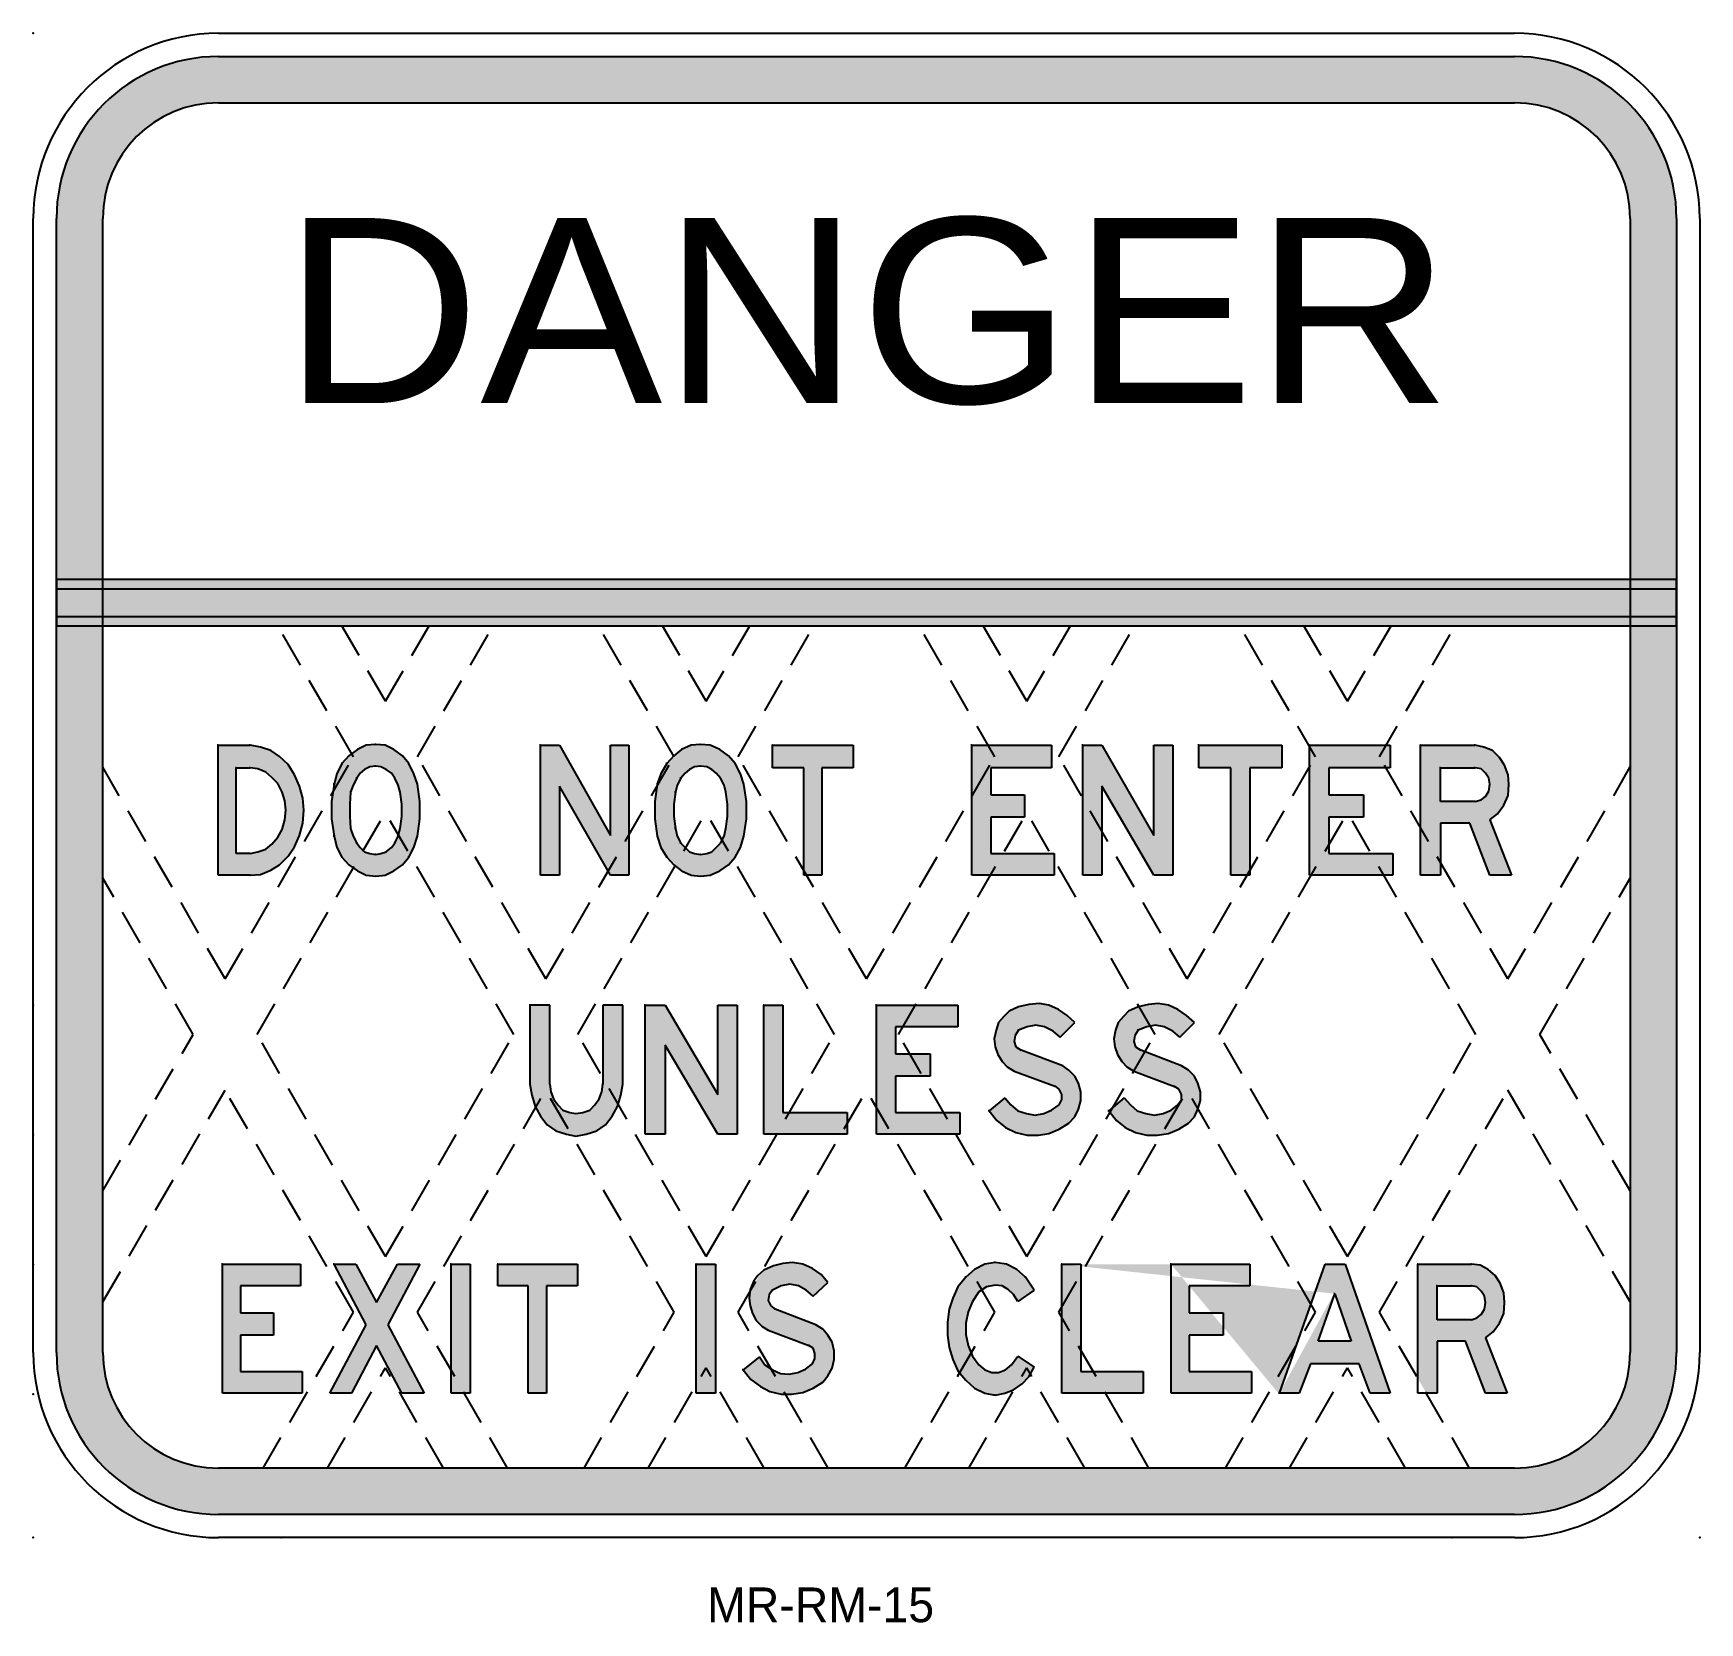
# Model space of a CAD drawing. Extents: x 221 to 341, y 153 to 268.
import ezdxf
from ezdxf.enums import TextEntityAlignment as Align

# ---------------------------------------------------------------- set-up
doc = ezdxf.new("R2010")
doc.units = 0
doc.header["$MEASUREMENT"] = 0
doc.linetypes.add('CENTERX2', pattern=[101.60000000000001, 63.5, -12.7, 12.7, -12.7])
doc.linetypes.add('DASHED', pattern=[19.049999999999997, 12.7, -6.35])
doc.layers.get('0').update_dxf_attribs({"linetype": 'CONTINUOUS'})
for name, color, linetype in [('L35', 3, 'CONTINUOUS'), ('L50', 7, 'CONTINUOUS'), ('T25', 1, 'CONTINUOUS')]:
    doc.layers.add(name, color=color, linetype=linetype)
doc.styles.add('CSERIES', font='Cseries.shx')

msp = doc.modelspace()

# ---------------------------------------------------------------- texts
at = {"layer": 'T25', "linetype": 'CENTERX2', "style": 'CSERIES', "width": 1.383710896816208}
msp.add_text('DANGER', height=13.333, dxfattribs=at).set_placement((239.3244840244944, 241.0868140537837), (323.4578140244944, 241.0868140537837), align=Align.FIT)
at = {"layer": 'T25', "linetype": 'CENTERX2'}
msp.add_text('MR-RM-15', height=2.5, dxfattribs=at).set_placement((269.8646700122532, 153.2955112536283))

# ---------------------------------------------------------------- hatches: boundary and pattern name
at = {"layer": 'T25', "linetype": 'CENTERX2'}
h = msp.add_hatch(color=256, dxfattribs=at)
edge = h.paths.add_edge_path(flags=16)
edge.add_line((226.3393617570617, 172.7189324006783), (226.3393617570617, 254.3862657340115))
edge.add_arc((234.6723617570618, 254.3862657340115), 8.333, 90, 180, ccw=False)
edge.add_line((234.6723617570618, 262.7192657340115), (328.0063617570617, 262.7192657340115))
edge.add_arc((328.0063617570617, 254.3862657340115), 8.333, 0, 90, ccw=False)
edge.add_line((336.3393617570617, 254.3862657340115), (336.3393617570617, 172.7189324006782))
edge.add_arc((328.0063617570617, 172.7189324006782), 8.333, -90, 0, ccw=False)
edge.add_line((328.0063617570617, 164.3859324006782), (234.6723617570617, 164.3859324006783))
edge.add_arc((234.6723617570617, 172.7189324006783), 8.332999999999998, 180, 270, ccw=False)
edge = h.paths.add_edge_path()
edge.add_line((223.0063617570617, 172.7189324006783), (223.0063617570617, 254.3862657340115))
edge.add_arc((234.6723617570618, 254.3862657340115), 11.666, 90, 180, ccw=False)
edge.add_line((234.6723617570618, 266.0522657340115), (328.0063617570617, 266.0522657340115))
edge.add_arc((328.0063617570617, 254.3862657340115), 11.666, 0, 90, ccw=False)
edge.add_line((339.6723617570618, 254.3862657340115), (339.6723617570618, 172.7189324006782))
edge.add_arc((328.0063617570617, 172.7189324006782), 11.666, -90, 0, ccw=False)
edge.add_line((328.0063617570617, 161.0529324006782), (234.6723617570617, 161.0529324006783))
edge.add_arc((234.6723617570617, 172.7189324006783), 11.666, 180, 270, ccw=False)
edge = h.paths.add_edge_path(flags=0)
edge.add_line((226.3393617570618, 227.7192657340116), (336.3393617570617, 227.7192657340115))
edge.add_line((226.3393617570618, 225.7192657340116), (336.3393617570617, 225.7192657340115))
for points in [[(223.0063617570618, 225.0530157340116), (339.6723617570618, 225.0530157340116), (339.6723617570618, 228.3863157340115), (223.0063617570618, 228.3863157340115)], [(292.4783632058155, 194.4835889969212), (292.1040401129893, 194.733137725472), (291.9792657487139, 195.1074608182982), (292.0416529308516, 195.5441710932621), (292.2912016594024, 195.9184941860883), (292.9150734807794, 196.1680429146391), (293.5389453021565, 196.2928172789145), (294.1628171235333, 196.1680429146391), (294.7866889449106, 195.8561070039505), (295.2857864020121, 195.4193967289866), (296.3463684983529, 196.4799788253275), (295.7848838591138, 196.9790762824292), (295.161012037737, 197.4157865573932), (294.4747530342219, 197.7277224680816), (293.7884940307073, 197.852496832357), (293.0398478450549, 197.7901096502193), (292.2912016594025, 197.6029481038063), (291.6049426558878, 197.2910121931177), (291.2306195630618, 196.9166891002917), (290.8562964702353, 196.4799788253276), (290.6691349238221, 195.918494186088), (290.5443605595468, 195.2946223647111), (290.6067477416846, 194.733137725472), (290.7939092880975, 194.1716530862328), (291.1058451987863, 193.6725556291309), (291.4801682916121, 193.2982325363049), (291.9792657487139, 192.9862966256164), (294.9738504913236, 191.8633273471378), (295.2233992198743, 191.6761658007246), (295.4105607662875, 191.3018427078985), (295.4105607662875, 190.9275196150722), (295.2233992198743, 190.553196522246), (294.6619145806351, 190.1788734294198), (294.1004299413956, 189.929324700869), (293.4765581200187, 189.8045503365936), (292.8526862986418, 189.929324700869), (292.2288144772648, 190.1164862472821), (291.7297170201631, 190.5531965222463), (291.2930067451992, 191.0522939793476), (290.1700374667206, 190.1164862472821), (290.7315221059599, 189.4302272437675), (291.3553939273369, 188.9311297866658), (292.1040401129893, 188.5568066938396), (292.9150734807796, 188.3696451474265), (293.7261068485694, 188.3696451474265), (294.4747530342219, 188.4944195117019), (295.2233992198743, 188.8063554223904), (295.9096582233891, 189.2430656973543), (296.3463684983529, 189.6797759723181), (296.5959172269038, 190.2412606115577), (296.7830787733169, 190.8651324329343), (296.7830787733169, 191.4890042543115), (296.5959172269037, 192.1128760756885), (296.3463684983529, 192.6119735327901), (295.9096582233892, 193.048683807754), (295.4729479484252, 193.3606197184425)]]:
    msp.add_hatch(color=256, dxfattribs=at).paths.add_polyline_path(points)
h = msp.add_hatch(color=256, dxfattribs=at)
h.paths.add_polyline_path([(239.0749352959438, 215.6328437416016), (238.4510634745666, 216.0695540165657), (237.7024172889141, 216.3191027451166), (236.953771103262, 216.4438771093918), (236.8913839211241, 216.4438771093918), (234.6454453641668, 216.4438771093918), (234.6454453641668, 207.0857997887367), (236.9537711032614, 207.0857997887367), (237.7024172889142, 207.1481869708744), (238.4510634745666, 207.4601228815629), (239.0749352959436, 207.8344459743891), (239.6988071173207, 208.4583177957662), (240.1355173922844, 209.1445767992806), (240.5098404851108, 209.9556101670711), (240.7593892136615, 210.8290307169987), (240.8217763957992, 211.7648384490645), (240.7593892136614, 212.6382589989921), (240.5098404851108, 213.5116795489196), (240.1355173922848, 214.3227129167098), (239.6988071173207, 215.0713591023625)])
h.paths.add_polyline_path([(235.9555761890586, 214.8218103738116), (236.9537711032619, 214.8218103738116), (237.515255742501, 214.759423191674), (238.0767403817403, 214.5098744631232), (238.5134506567046, 214.1355513702968), (238.9501609316683, 213.698841095333), (239.2620968423567, 213.0749692739559), (239.4492583887698, 212.451097452579), (239.5116455709075, 211.7648384490642), (239.4492583887698, 211.0785794455497), (239.2620968423567, 210.392320442035), (238.9501609316683, 209.8308358027957), (238.5134506567043, 209.3317383456939), (238.0767403817404, 208.9574152528678), (237.5152557425011, 208.7702537064547), (236.9537711032617, 208.6454793421793), (235.9555761890586, 208.6454793421793)], flags=16)
h.paths.add_polyline_path([(244.3884137490845, 215.6194968592592), (244.2644497344228, 215.8342088309636), (244.0659098669597, 215.6952309237395), (243.5668124098581, 215.1337462845001), (243.1924893170319, 214.3851000988479), (243.0053277706188, 213.6364539131951), (242.9217281041697, 213.0791228035347)], flags=16)
h.paths.add_polyline_path([(244.8769432347499, 214.4474872809855), (245.1888791454384, 214.6970360095363), (245.5632022382645, 214.8841975559494), (245.9999125132285, 214.946584738087), (246.3742356060547, 214.8841975559494), (246.7485586988806, 214.6970360095364), (247.1228817917069, 214.4474872809856), (247.3724305202578, 214.0731641881593), (247.6219792488085, 213.5740667310576), (247.7467536130839, 213.0749692739562), (247.8715279773594, 212.2015487240283), (247.8715279773594, 211.3281281741004), (247.746753613084, 210.4547076241726), (247.6421289785011, 209.9838967685492), (248.4621087830075, 208.5636500859636), (248.7449485272872, 209.082189617143), (248.994497255838, 209.8932229849331), (249.1816588022511, 211.1409666276871), (249.1816588022512, 212.3887102704411), (248.994497255838, 213.6364539131956), (248.7449485272875, 214.3851000988472), (248.370625434461, 215.1337462845003), (247.933915159497, 215.6952309237395), (247.3100433381206, 216.1319411987034), (246.6861715167431, 216.4438771093918), (245.9999125132284, 216.5062642915295), (245.3136535097137, 216.4438771093918), (244.6897816883368, 216.1319411987035), (244.2644497344228, 215.8342088309637), (244.3884137490845, 215.6194968592592), (242.9217281041697, 213.0791228035347), (242.8181662242057, 212.3887102704413), (242.8181662242057, 211.1409666276872), (243.0053277706189, 209.8932229849326), (243.1924893170319, 209.0821896171431), (243.5668124098579, 208.3959306136287), (244.0659098669597, 207.8344459743892), (244.3839715711811, 207.6118027814342), (245.1026106586528, 208.8565221932402), (244.8769432347498, 209.0821896171427), (244.6273945061989, 209.394125527832), (244.3778457776482, 209.8932229849333), (244.1906842312351, 210.4547076241727), (244.1282970490974, 211.3281281741005), (244.1282970490974, 212.2015487240281), (244.1906842312351, 213.0749692739562), (244.377845777648, 213.5740667310574), (244.627394506199, 214.0731641881591)])
h.paths.add_polyline_path([(248.3706254344611, 208.3959306136286), (248.4621087830075, 208.5636500859636), (247.6421289785011, 209.9838967685491), (247.6219792488086, 209.8932229849333), (247.3724305202579, 209.3941255278317), (247.1228817917071, 209.0821896171432), (246.7485586988809, 208.7702537064547), (246.3742356060546, 208.6454793421793), (245.9999125132284, 208.5830921600415), (245.5632022382644, 208.6454793421793), (245.1888791454384, 208.7702537064547), (245.1026106586528, 208.8565221932402), (244.3839715711811, 207.6118027814342), (244.6897816883371, 207.3977356994251), (245.3136535097137, 207.0857997887367), (245.9999125132286, 207.023412606599), (246.6861715167431, 207.0857997887367), (247.3100433381202, 207.3977356994253), (247.9339151594972, 207.8344459743892)])
h = msp.add_hatch(color=256, dxfattribs=at)
h.paths.add_polyline_path([(259.225995126421, 213.51167954892), (262.7319067117964, 207.3911898320781), (264.2169696974371, 209.9633943756478), (264.2169696974371, 216.4438771093918), (262.9068388725453, 216.4438771093918), (262.9068388725453, 209.955610167071), (259.225995126421, 216.4438771093919), (257.8534771193915, 216.4438771093918), (257.8534771193915, 207.0857997887367), (259.225995126421, 207.0857997887367)])
h.paths.add_polyline_path([(264.2169696974371, 209.9633943756478), (262.7319067117963, 207.3911898320781), (262.9068388725453, 207.0857997887367), (264.2169696974371, 207.0857997887368)])
h.paths.add_polyline_path([(267.4611031685974, 212.2015487240283), (267.5858775328729, 213.0749692739562), (267.7106518971484, 213.5740667310578), (267.9602006256991, 214.0731641881592), (268.2721365363876, 214.4474872809854), (268.5840724470762, 214.6970360095363), (268.9583955399023, 214.8841975559493), (269.395105814866, 214.946584738087), (269.8318160898302, 214.8841975559493), (270.2061391826562, 214.6970360095364), (270.518075093345, 214.4474872809854), (270.8300110040333, 214.0731641881592), (271.0795597325841, 213.5740667310579), (271.2043340968595, 213.0749692739562), (271.329108461135, 212.2015487240278), (271.329108461135, 211.3281281741004), (271.2043340968596, 210.4547076241727), (271.0795597325841, 209.8932229849332), (270.9445191663006, 209.623141852366), (271.7465855518544, 208.2339221215437), (271.8905931003742, 208.3959306136284), (272.2649161932005, 209.0821896171431), (272.5144649217513, 209.8932229849333), (272.7016264681644, 211.1409666276871), (272.7016264681644, 212.3887102704411), (272.5144649217513, 213.6364539131954), (272.2649161932005, 214.3851000988476), (271.8905931003744, 215.1337462845), (271.3914956432726, 215.6952309237395), (270.7676238218958, 216.1319411987033), (270.081364818381, 216.4438771093919), (269.3951058148662, 216.5062642915296), (268.7088468113515, 216.4438771093918), (268.0225878078368, 216.1319411987034), (267.4611031685974, 215.6952309237394), (267.4475802801171, 215.6800176741989), (267.4825219889141, 215.619496859259), (266.2540321192695, 213.4916899884507), (266.0885851615681, 212.3887102704415), (266.0885851615681, 211.1409666276873), (266.2757467079812, 209.893222984933), (266.525295436532, 209.0821896171434), (266.962005711496, 208.3959306136285), (267.4611031685977, 207.834445974389), (267.5615273974187, 207.7563382408615), (268.3069236798044, 209.0474024737264), (268.2721365363876, 209.0821896171432), (267.960200625699, 209.3941255278318), (267.7106518971482, 209.8932229849333), (267.5858775328729, 210.454707624173), (267.4611031685975, 211.3281281741002)])
h.paths.add_polyline_path([(271.7465855518544, 208.2339221215436), (270.9445191663005, 209.623141852366), (270.8300110040333, 209.3941255278316), (270.5180750933448, 209.0821896171432), (270.2061391826562, 208.7702537064546), (269.8318160898301, 208.6454793421793), (269.3951058148663, 208.5830921600416), (268.9583955399023, 208.6454793421793), (268.5840724470762, 208.7702537064546), (268.3069236798044, 209.0474024737264), (267.5615273974187, 207.7563382408616), (268.0225878078367, 207.3977356994252), (268.7088468113515, 207.0857997887367), (269.3951058148662, 207.023412606599), (270.081364818381, 207.0857997887367), (270.7676238218957, 207.3977356994253), (271.3914956432726, 207.8344459743892)])
h.paths.add_polyline_path([(267.4825219889142, 215.619496859259), (267.4475802801171, 215.680017674199), (266.9620057114958, 215.1337462845001), (266.525295436532, 214.3851000988477), (266.2757467079812, 213.6364539131952), (266.2540321192695, 213.4916899884508)], flags=16)
h = msp.add_hatch(color=256, dxfattribs=at)
h.paths.add_polyline_path([(274.5732419322954, 214.8218103738116), (274.5732419322954, 216.4438771093918), (280.3752498711016, 216.4438771093918), (280.3752498711016, 214.8218103738116), (278.1293113141443, 214.8218103738116), (278.1293113141443, 207.0857997887367), (276.8191804892526, 207.0857997887367), (276.8191804892526, 214.8218103738116)])
h.paths.add_polyline_path([(313.2532948576699, 207.0857997887367), (313.2532948576699, 216.4438771093918), (319.0553027964761, 216.4438771093918), (319.0553027964761, 214.8218103738116), (314.6258128646994, 214.8218103738116), (314.6258128646994, 212.8878077275429), (317.1213001502074, 212.8878077275429), (317.1213001502074, 211.2657409919627), (314.6258128646994, 211.2657409919627), (314.6258128646994, 208.6454793421793), (319.2424643428892, 208.6454793421793), (319.2424643428892, 207.0857997887367)])
h.paths.add_polyline_path([(305.2677355440442, 214.8218103738116), (305.2677355440442, 216.4438771093918), (311.2569050292635, 216.4438771093918), (311.2569050292635, 214.8218103738116), (308.9485792901685, 214.8218103738116), (308.9485792901685, 207.0857997887367), (307.5760612831392, 207.0857997887367), (307.5760612831392, 214.8218103738116)])
h.paths.add_polyline_path([(296.9078531375923, 207.0857997887367), (296.9078531375923, 216.4438771093918), (298.2803711446217, 216.4438771093918), (302.0236020728838, 209.955610167071), (302.0236020728838, 216.4438771093918), (303.3961200799132, 216.4438771093918), (303.3961200799132, 207.0857997887367), (302.0236020728838, 207.0857997887367), (298.2803711446217, 213.5116795489199), (298.2803711446217, 207.0857997887367)])
h.paths.add_polyline_path([(288.9222938239666, 207.0857997887367), (288.9222938239666, 216.4438771093918), (294.6619145806351, 216.4438771093918), (294.6619145806351, 214.8218103738116), (290.294811830996, 214.8218103738116), (290.294811830996, 212.8878077275429), (292.7279119343663, 212.8878077275429), (292.7279119343663, 211.2657409919627), (290.294811830996, 211.2657409919627), (290.294811830996, 208.6454793421793), (294.8490761270482, 208.6454793421793), (294.8490761270482, 207.0857997887367)])
edge = h.paths.add_edge_path()
edge.add_line((274.5732419322954, 216.4438771093918), (274.5108547501577, 216.4438771093918))
edge.add_line((313.2532948576699, 216.4438771093918), (313.1909076755322, 216.4438771093918))
edge.add_line((305.2677355440442, 216.4438771093918), (305.2053483619065, 216.4438771093918))
edge.add_line((296.9078531375923, 216.4438771093918), (296.8454659554546, 216.4438771093918))
edge.add_line((288.9222938239666, 216.4438771093918), (288.8599066418289, 216.4438771093918))
h = msp.add_hatch(color=256, dxfattribs=at)
h.paths.add_polyline_path([(327.5399595672034, 212.8254205454052), (327.6023467493411, 213.6364539131954), (327.5399595672034, 214.32271291671), (327.2904108386526, 215.0089719202249), (326.9160877458265, 215.5704565594642), (326.4169902887248, 216.0695540165656), (325.7931184673481, 216.3191027451164), (325.1692466459708, 216.4438771093918), (325.1068594638331, 216.4438771093918), (321.2388541712957, 216.4438771093918), (321.2388541712957, 210.5111359445841), (322.6737593604627, 208.0258072529026), (322.6737593604627, 210.8290307169988), (324.7949235531446, 210.8290307169987), (326.2298287423117, 207.0857997887367), (327.7895082957542, 207.0857997887368), (326.2298287423118, 211.0785794455496), (326.7913133815509, 211.5152897205134), (327.2280236565148, 212.1391615418904)])
h.paths.add_polyline_path([(322.6737593604627, 212.3887102704413), (322.6737593604628, 214.8218103738116), (325.1692466459706, 214.8218103738116), (325.6059569209347, 214.759423191674), (325.9178928316231, 214.4474872809855), (326.167441560174, 214.0731641881593), (326.2298287423118, 213.6364539131951), (326.167441560174, 213.1373564560936), (325.9178928316232, 212.7630333632674), (325.6059569209347, 212.5134846347167), (325.1692466459708, 212.3887102704413)], flags=16)
h.paths.add_polyline_path([(322.6737593604627, 208.0258072529027), (321.2388541712957, 210.5111359445842), (321.2388541712957, 207.0857997887368), (322.6737593604627, 207.0857997887367)])
h = msp.add_hatch(color=256, dxfattribs=at)
h.paths.add_polyline_path([(258.5397361229063, 197.7277224680816), (257.1048309337392, 197.7277224680816), (257.1048309337392, 192.0504888935511), (257.2296052980146, 191.2394555257605), (257.4791540265653, 190.4284221579705), (257.5170929557131, 190.3588674545329), (258.2448689457577, 191.6194124458189), (260.1273274215229, 188.358898722655), (260.4113515870372, 188.3072579652888), (261.1599977726898, 188.4320323295642), (261.9086439583421, 188.681581058115), (262.5325157797191, 189.1182913330789), (263.0316132368206, 189.7421631544557), (263.4059363296469, 190.4284221579706), (263.4564696074858, 190.5926553109468), (262.345354233306, 192.517163592097), (262.345354233306, 192.0504888935506), (262.2829670511683, 191.4890042543114), (262.0958055047552, 190.98990679721), (261.7838695940666, 190.5531965222459), (261.4095465012405, 190.1788734294198), (260.910449044139, 189.9917118830067), (260.4113515870375, 189.929324700869), (259.9746413120733, 189.9917118830067), (259.4755438549717, 190.1788734294198), (259.1012207621455, 190.5531965222459), (258.7892848514572, 190.9899067972099), (258.602123305044, 191.4890042543114), (258.5397361229063, 192.0504888935509)])
h.paths.add_polyline_path([(263.7802594224731, 197.7277224680816), (262.345354233306, 197.7277224680816), (262.345354233306, 192.5171635920968), (263.4564696074856, 190.5926553109466), (263.6554850581978, 191.2394555257609), (263.7802594224731, 192.0504888935508)])
h.paths.add_polyline_path([(258.2448689457577, 191.6194124458189), (257.5170929557131, 190.3588674545329), (257.8534771193916, 189.7421631544559), (258.3525745764931, 189.118291333079), (258.9764463978702, 188.6815810581151), (259.7250925835226, 188.4320323295642), (260.1273274215229, 188.358898722655)], flags=16)
h = msp.add_hatch(color=256, dxfattribs=at)
h.paths.add_polyline_path([(282.0597037888195, 188.4320323295642), (282.0597037888195, 197.7277224680816), (287.9240989097634, 197.7277224680816), (287.9240989097634, 196.1680429146391), (283.4322217958489, 196.1680429146391), (283.4322217958489, 194.2340402683704), (285.927709081357, 194.2340402683704), (285.927709081357, 192.6119735327902), (283.4322217958489, 192.6119735327902), (283.4322217958489, 189.9917118830067), (288.0488732740388, 189.9917118830067), (288.0488732740388, 188.4320323295642)])
h.paths.add_polyline_path([(273.9493701109184, 188.4320323295642), (273.9493701109184, 197.7277224680816), (275.3218881179478, 197.7277224680816), (275.3218881179478, 189.9917118830067), (279.9385395961377, 189.9917118830067), (279.9385395961377, 188.4320323295642)])
h.paths.add_polyline_path([(265.4023261580534, 188.4320323295642), (265.4023261580534, 197.7277224680816), (266.8372313472205, 197.7277224680816), (270.6428494576202, 191.3018427078984), (270.6428494576202, 197.7277224680816), (272.0153674646497, 197.7277224680816), (272.0153674646497, 188.4320323295642), (270.6428494576202, 188.4320323295642), (266.8372313472205, 194.8579120897474), (266.8372313472205, 188.4320323295642)])
edge = h.paths.add_edge_path()
edge.add_line((282.0597037888195, 197.7277224680816), (281.9973166066818, 197.7277224680816))
edge.add_line((273.9493701109184, 197.7277224680816), (273.8869829287807, 197.7277224680816))
edge.add_line((265.4023261580534, 197.7277224680816), (265.3399389759156, 197.7277224680816))
h = msp.add_hatch(color=256, dxfattribs=at)
h.paths.add_polyline_path([(303.7704431727399, 197.4157865573929), (303.0841841692247, 197.7277224680816), (302.3355379835722, 197.852496832357), (301.6492789800577, 197.7901096502194), (300.9686692815329, 197.6199572255882), (301.7776963380034, 196.2186812590834), (302.1483764371593, 196.2928172789145), (302.772248258536, 196.1680429146392), (303.3961200799129, 195.8561070039506), (303.8952175370148, 195.4193967289866), (304.9557996333557, 196.4799788253275), (304.3943149941161, 196.9790762824292)])
h.paths.add_polyline_path([(300.9006327944052, 195.9184941860883), (301.5245046157822, 196.1680429146391), (301.7776963380034, 196.2186812590834), (300.9686692815329, 197.6199572255881), (300.9006327944052, 197.6029481038062), (300.2143737908905, 197.2910121931178), (299.8400506980643, 196.9166891002915), (299.465727605238, 196.4799788253277), (299.2785660588249, 195.9184941860885), (299.1537916945495, 195.2946223647114), (299.2161788766872, 194.7331377254718), (299.4033404231004, 194.1716530862325), (299.7152763337889, 193.672555629131), (300.0895994266152, 193.298232536305), (300.5886968837168, 192.9862966256163), (300.6007820379351, 192.9816682686816), (301.3990858221395, 194.3643709827982), (301.0877943408183, 194.4835889969212), (300.7134712479921, 194.7331377254719), (300.5886968837166, 195.1074608182982), (300.6510840658543, 195.544171093262)])
h.paths.add_polyline_path([(304.5190893583917, 193.0486838077542), (304.0199919012901, 193.3606197184427), (301.3990858221395, 194.3643709827982), (300.6007820379351, 192.9816682686817), (303.5208944441882, 191.8633273471378), (303.832830354877, 191.6761658007247), (304.0199919012902, 191.3018427078985), (304.0199919012902, 190.9039134737532), (304.4330854254172, 191.6194124458188), (305.2133543078193, 190.2679470979333), (305.3925099083196, 190.8651324329344), (305.3925099083196, 191.4890042543116), (305.2053483619065, 192.1128760756883), (304.9557996333557, 192.6119735327902)])
h.paths.add_polyline_path([(305.2053483619063, 190.241260611557), (305.2133543078192, 190.2679470979334), (304.4330854254172, 191.6194124458189), (302.5844850825835, 188.4175427291417), (303.0841841692246, 188.4944195117019), (303.8328303548771, 188.8063554223904), (304.5190893583919, 189.2430656973544), (304.9557996333557, 189.6797759723182)])
h.paths.add_polyline_path([(304.0199919012902, 190.9039134737532), (304.0199919012902, 190.9275196150722), (303.7704431727394, 190.553196522246), (303.2713457156377, 190.1788734294198), (302.7098610763985, 189.929324700869), (302.0859892550215, 189.8045503365936), (301.4621174336442, 189.929324700869), (300.8382456122674, 190.1164862472821), (300.3391481551656, 190.5531965222461), (299.9024378802019, 191.0522939793476), (299.1015112846846, 190.3848551497498), (298.8774369965564, 189.9967470980419), (299.3409532409624, 189.4302272437677), (299.9648250623397, 188.9311297866657), (300.7134712479921, 188.5568066938396), (301.524504615782, 188.3696451474265), (302.2731508014344, 188.3696451474264), (302.5844850825835, 188.4175427291417)])
h = msp.add_hatch(color=256, dxfattribs=at)
h.paths.add_polyline_path([(254.7965051946442, 177.5142754554665), (254.7965051946442, 179.0739550089091), (260.5361259513127, 179.0739550089091), (260.5361259513127, 177.5142754554665), (258.2901873943555, 177.5142754554665), (258.2901873943555, 169.7782648703916), (256.9800565694637, 169.7782648703916), (256.9800565694637, 177.5142754554665)])
h.paths.add_polyline_path([(251.4275973592084, 169.7782648703916), (251.4275973592084, 179.0739550089091), (252.8001153662378, 179.0739550089091), (252.8001153662378, 169.7782648703916)])
h.paths.add_polyline_path([(245.3136535097137, 174.70685225927), (243.0053277706188, 179.0739550089091), (244.5650073240613, 179.0739550089091), (246.0622996953661, 176.3289189948502), (247.5595920666709, 179.0739550089091), (249.1816588022511, 179.0739550089091), (246.8733330631562, 174.70685225927), (249.4935947129397, 169.7782648703916), (247.8715279773594, 169.7782648703916), (246.0622996953661, 173.2095598879652), (244.2530714133728, 169.7782648703916), (242.6933918599303, 169.7782648703916)])
h.paths.add_polyline_path([(234.9573812748554, 169.7782648703916), (234.9573812748554, 179.0739550089091), (240.5722276672484, 179.0739550089091), (240.5722276672484, 177.5142754554665), (236.2675120997471, 177.5142754554665), (236.2675120997471, 175.5802728091978), (238.6382250209797, 175.5802728091978), (238.6382250209797, 173.9582060736176), (236.2675120997471, 173.9582060736176), (236.2675120997471, 171.3379444238342), (240.6970020315239, 171.3379444238342), (240.6970020315239, 169.7782648703916)])
h.paths.add_polyline_path([(269.0831699041777, 169.7782648703916), (269.0831699041777, 179.0739550089091), (270.4556879112072, 179.0739550089091), (270.4556879112072, 169.7782648703916)])
h.paths.add_polyline_path([(295.4105607662875, 169.7782648703916), (295.4105607662875, 179.0739550089091), (296.7830787733169, 179.0739550089091), (296.7830787733169, 171.3379444238342), (301.2749558872314, 171.3379444238342), (301.2749558872314, 169.7782648703916)])
h.paths.add_polyline_path([(313.8771666790469, 173.5214957986537), (315.0625231396633, 176.9527908162272), (316.2478796002796, 173.5214957986537)], flags=16)
h.paths.add_polyline_path([(312.5046486720175, 169.7782648703916), (311.0697434828504, 169.7782648703916), (314.3762641361485, 179.0739550089091), (315.8111693253156, 179.0739550089091), (319.0553027964761, 169.7782648703916), (317.620397607309, 169.7782648703916), (316.8093642395189, 171.8994290630735), (313.3156820398076, 171.8994290630735)])
h.paths.add_polyline_path([(303.2713457156378, 169.7782648703916), (303.2713457156378, 179.0739550089091), (308.9485792901685, 179.0739550089091), (308.9485792901685, 177.5142754554665), (304.5814765405295, 177.5142754554665), (304.5814765405295, 175.5802728091978), (307.0145766438998, 175.5802728091978), (307.0145766438998, 173.9582060736176), (304.5814765405295, 173.9582060736176), (304.5814765405295, 171.3379444238342), (309.073353654444, 171.3379444238342), (309.073353654444, 169.7782648703916)])
edge = h.paths.add_edge_path()
edge.add_line((254.7965051946442, 179.0739550089091), (254.7341180125065, 179.0739550089091))
edge.add_line((251.4275973592084, 179.0739550089091), (251.3652101770707, 179.0739550089091))
edge.add_line((243.0053277706188, 179.0739550089091), (242.9429405884811, 179.0739550089091))
edge.add_line((234.9573812748554, 179.0739550089091), (234.8949940927177, 179.0739550089091))
edge.add_line((269.0831699041777, 179.0739550089091), (269.0207827220401, 179.0739550089091))
edge.add_line((295.4105607662875, 179.0739550089091), (295.3481735841498, 179.0739550089091))
edge.add_line((315.0625231396633, 176.9527908162272), (315.0001359575256, 176.9527908162272))
edge.add_line((311.0697434828504, 169.7782648703916), (311.0073563007127, 169.7782648703916))
edge.add_line((303.2713457156378, 179.0739550089091), (303.2089585335001, 179.0739550089091))
h = msp.add_hatch(color=256, dxfattribs=at)
h.paths.add_polyline_path([(277.4430523106298, 178.7620190982205), (276.7567933071147, 179.0739550089091), (276.0081471214626, 179.1987293731844), (275.3218881179478, 179.1363421910468), (274.6356291144331, 178.9491806446337), (273.9493701109184, 178.6372447339452), (273.7402134670823, 178.4579676106571), (272.930201012475, 177.0549848845138), (272.8887880145775, 176.6408549055388), (272.9511751967152, 176.0793702662994), (273.1383367431284, 175.51788562706), (273.387885471679, 175.0187881699585), (273.8245957466429, 174.5820778949947), (274.2613060216069, 174.3325291664438), (277.1935035820787, 173.2095598879652), (277.5054394927673, 173.022398341552), (277.6302138570427, 172.6480752487259), (277.6302138570427, 172.2737521558996), (277.4430523106296, 171.8994290630735), (276.9439548535279, 171.5251059702472), (276.3824702142887, 171.2755572416964), (275.7585983929117, 171.150782877421), (275.1347265715347, 171.2131700595588), (274.5732419322952, 171.4627187881095), (274.4560279105029, 171.5408614693044), (275.509682787759, 169.715877688254), (275.9457599393248, 169.715877688254), (276.7567933071149, 169.8406520525293), (277.5054394927673, 170.1525879632179), (278.1916984962821, 170.5892982381818), (278.5660215891082, 171.0260085131456), (278.8779574997968, 171.587493152385), (279.0027318640722, 172.211364973762), (279.0027318640721, 172.8352367951389), (278.8779574997968, 173.4591086165159), (278.5660215891082, 173.9582060736177), (278.191698496282, 174.3949163485815), (277.6926010391805, 174.7068522592701), (274.7604034787087, 175.8298215377485), (274.44846756802, 176.0793702662993), (274.2613060216069, 176.4536933591257), (274.3236932037447, 176.8904036340896), (274.5732419322953, 177.202339544778), (275.1971137536724, 177.5142754554665), (275.8209855750494, 177.639049819742), (276.4448573964266, 177.5142754554665), (277.0063420356657, 177.2023395447781), (277.5054394927673, 176.7656292698141), (278.5660215891082, 177.7638241840173), (278.0669241320065, 178.3253088232567)])
h.paths.add_polyline_path([(274.4560279105027, 171.5408614693046), (274.0117572930562, 171.8370418809358), (273.63743420023, 172.3985265201751), (272.4520777396135, 171.4627187881096), (273.013562378853, 170.7764597845949), (273.6998213823678, 170.2773623274932), (274.3860803858821, 169.9030392346671), (275.1971137536724, 169.715877688254), (275.509682787759, 169.7158776882539)])
h = msp.add_hatch(color=256, dxfattribs=at)
h.paths.add_polyline_path([(326.4793774708624, 174.2077548021684), (326.9160877458265, 174.8316266235455), (327.2280236565148, 175.5178856270601), (327.2904108386526, 176.32891899485), (327.2280236565149, 177.0151779983649), (326.9784749279642, 177.7014370018794), (326.6041518351379, 178.2629216411188), (326.1050543780364, 178.6996319160828), (325.543569738797, 179.0115678267714), (324.9196979174199, 179.0739550089091), (324.8573107352823, 179.0739550089091), (321.0516926248825, 179.0739550089091), (321.0516926248825, 170.8351404253146), (321.6618800110173, 169.7782648703916), (322.4242106319119, 169.7782648703916), (322.424210631912, 173.5214957986537), (324.4829876424561, 173.5214957986537), (325.9178928316232, 169.7782648703916), (327.4775723850658, 169.7782648703917), (325.9178928316232, 173.7710445272045)])
h.paths.add_polyline_path([(324.9196979174199, 175.0811753520962), (322.4242106319119, 175.0811753520962), (322.424210631912, 177.5142754554665), (324.9196979174199, 177.5142754554665), (325.2940210102461, 177.4518882733288), (325.6059569209349, 177.13995236264), (325.8555056494855, 176.7656292698142), (325.9178928316231, 176.3289189948505), (325.8555056494856, 175.8298215377486), (325.6059569209347, 175.4554984449224), (325.2940210102462, 175.2059497163716)], flags=16)
h.paths.add_polyline_path([(292.7902991165041, 178.1381472768436), (292.1664272951271, 178.6996319160829), (291.4177811094746, 179.0739550089091), (290.6067477416844, 179.1987293731844), (289.8581015560322, 179.0739550089091), (289.1094553703797, 178.6996319160829), (288.9046407505861, 178.5152987582686), (289.6476352676826, 177.2283945049122), (289.9828759203075, 177.4518882733288), (290.6067477416846, 177.5766626376043), (291.1058451987861, 177.5142754554666), (291.5425554737501, 177.2647267269157), (291.9168785665761, 176.8904036340896), (292.2288144772647, 176.3913061769879), (293.4141709378811, 177.2023395447781)])
h.paths.add_polyline_path([(288.6727450954157, 175.6426599913355), (288.9846810061042, 176.3913061769879), (289.4213912810682, 177.0775651805026), (289.6476352676826, 177.2283945049122), (288.9046407505861, 178.5152987582686), (288.4855835490025, 178.1381472768434), (287.9240989097634, 177.4518882733288), (287.5497758169372, 176.6408549055389), (287.3002270883864, 175.8298215377487), (287.175452724111, 174.894013805683), (287.175452724111, 173.9582060736178), (287.3002270883864, 173.0847855236897), (287.5497758169372, 172.2113649737616), (287.9240989097635, 171.4003316059718), (288.0511428840169, 171.2450556374399), (288.8876160347224, 172.6938696336292), (288.6727450954157, 173.2095598879654), (288.4855835490027, 174.0205932557552), (288.4855835490026, 174.8316266235453)])
h.paths.add_polyline_path([(292.8860313055023, 171.6193280323789), (293.1490334543573, 171.1637949480624), (293.4141709378811, 171.6498803345227), (292.2288144772647, 172.4609137023128), (291.7921042023009, 171.8370418809358), (291.3553939273369, 171.4627187881096), (290.8562964702353, 171.2755572416964), (290.3571990131338, 171.2755572416964), (289.8581015560321, 171.4627187881096), (289.4213912810683, 171.8370418809356), (288.9846810061043, 172.4609137023127), (288.8876160347225, 172.6938696336292), (288.0511428840168, 171.2450556374398), (288.4855835490024, 170.7140726024572), (289.1094553703797, 170.1525879632179), (289.8581015560321, 169.7782648703916), (290.6067477416844, 169.6534905061162), (291.2930067451992, 169.7782648703916), (291.9168785665763, 170.0278135989425), (292.0012807588317, 170.0868951335213)])
h.paths.add_polyline_path([(293.0398478450549, 170.963621331008), (293.1490334543572, 171.1637949480623), (292.8860313055022, 171.6193280323789), (292.0012807588318, 170.0868951335213), (292.5407503879532, 170.4645238739063)], flags=17)

# ---------------------------------------------------------------- linework, layer by layer
at = {"color": 1}
for p, q in [((234.6454453641668, 216.4438771093918), (234.5830581820292, 216.4438771093918)), ((234.6454453641668, 216.4438771093918), (236.9537711032618, 216.4438771093918)), ((234.6454453641668, 207.0857997887367), (234.6454453641668, 216.4438771093918)), ((236.9537711032618, 216.4438771093918), (236.8913839211241, 216.4438771093918)), ((236.9537711032618, 216.4438771093918), (236.8913839211241, 216.4438771093918)), ((237.7024172889142, 216.3191027451165), (236.9537711032618, 216.4438771093918)), ((238.4510634745666, 216.0695540165657), (237.7024172889142, 216.3191027451165)), ((239.0749352959436, 215.6328437416017), (238.4510634745666, 216.0695540165657)), ((244.6897816883367, 216.1319411987034), (244.0659098669597, 215.6952309237395)), ((245.3136535097137, 216.4438771093918), (244.6897816883367, 216.1319411987034)), ((245.9999125132284, 216.5062642915296), (245.3136535097137, 216.4438771093918)), ((245.9999125132284, 216.5062642915296), (245.9375253310907, 216.5062642915296)), ((246.6861715167431, 216.4438771093918), (245.9999125132284, 216.5062642915296)), ((247.3100433381201, 216.1319411987034), (246.6861715167431, 216.4438771093918)), ((247.9339151594971, 215.6952309237395), (247.3100433381201, 216.1319411987034)), ((257.8534771193915, 216.4438771093918), (257.7910899372539, 216.4438771093918)), ((257.8534771193915, 216.4438771093918), (259.225995126421, 216.4438771093918)), ((257.8534771193915, 207.0857997887367), (257.8534771193915, 216.4438771093918)), ((259.225995126421, 216.4438771093918), (262.9068388725453, 209.955610167071)), ((262.9068388725453, 209.955610167071), (262.9068388725453, 216.4438771093918)), ((262.9068388725453, 216.4438771093918), (264.2169696974371, 216.4438771093918)), ((264.2169696974371, 216.4438771093918), (264.2169696974371, 207.0857997887367)), ((268.0225878078368, 216.1319411987034), (267.4611031685975, 215.6952309237395)), ((268.7088468113515, 216.4438771093918), (268.0225878078368, 216.1319411987034)), ((269.3951058148662, 216.5062642915296), (268.7088468113515, 216.4438771093918)), ((269.3951058148662, 216.5062642915296), (269.3327186327285, 216.5062642915296)), ((270.081364818381, 216.4438771093918), (269.3951058148662, 216.5062642915296)), ((270.7676238218957, 216.1319411987034), (270.081364818381, 216.4438771093918)), ((271.3914956432727, 215.6952309237395), (270.7676238218957, 216.1319411987034)), ((274.5732419322954, 216.4438771093918), (274.5108547501577, 216.4438771093918)), ((274.5732419322954, 216.4438771093918), (280.3752498711016, 216.4438771093918)), ((274.5732419322954, 214.8218103738116), (274.5732419322954, 216.4438771093918)), ((280.3752498711016, 216.4438771093918), (280.3752498711016, 214.8218103738116)), ((288.9222938239666, 216.4438771093918), (288.8599066418289, 216.4438771093918)), ((288.9222938239666, 216.4438771093918), (294.6619145806351, 216.4438771093918)), ((288.9222938239666, 207.0857997887367), (288.9222938239666, 216.4438771093918)), ((294.6619145806351, 216.4438771093918), (294.6619145806351, 214.8218103738116)), ((296.9078531375923, 216.4438771093918), (296.8454659554546, 216.4438771093918)), ((296.9078531375923, 216.4438771093918), (298.2803711446217, 216.4438771093918)), ((296.9078531375923, 207.0857997887367), (296.9078531375923, 216.4438771093918)), ((298.2803711446217, 216.4438771093918), (302.0236020728838, 209.955610167071)), ((302.0236020728838, 209.955610167071), (302.0236020728838, 216.4438771093918)), ((302.0236020728838, 216.4438771093918), (303.3961200799132, 216.4438771093918)), ((303.3961200799132, 216.4438771093918), (303.3961200799132, 207.0857997887367)), ((305.2677355440442, 216.4438771093918), (305.2053483619065, 216.4438771093918)), ((305.2677355440442, 216.4438771093918), (311.2569050292635, 216.4438771093918)), ((305.2677355440442, 214.8218103738116), (305.2677355440442, 216.4438771093918)), ((311.2569050292635, 216.4438771093918), (311.2569050292635, 214.8218103738116)), ((313.2532948576699, 216.4438771093918), (313.1909076755322, 216.4438771093918)), ((313.2532948576699, 216.4438771093918), (319.0553027964761, 216.4438771093918)), ((313.2532948576699, 207.0857997887367), (313.2532948576699, 216.4438771093918)), ((319.0553027964761, 216.4438771093918), (319.0553027964761, 214.8218103738116)), ((321.2388541712957, 216.4438771093918), (321.1764669891579, 216.4438771093918)), ((321.2388541712957, 216.4438771093918), (325.1692466459708, 216.4438771093918)), ((321.2388541712957, 207.0857997887367), (321.2388541712957, 216.4438771093918)), ((325.1692466459708, 216.4438771093918), (325.1068594638331, 216.4438771093918)), ((325.1692466459708, 216.4438771093918), (325.1068594638331, 216.4438771093918)), ((325.7931184673478, 216.3191027451165), (325.1692466459708, 216.4438771093918)), ((326.4169902887248, 216.0695540165657), (325.7931184673478, 216.3191027451165)), ((326.9160877458264, 215.570456559464), (326.4169902887248, 216.0695540165657)), ((235.9555761890586, 214.8218103738116), (235.8931890069209, 214.8218103738116)), ((235.9555761890586, 214.8218103738116), (236.9537711032618, 214.8218103738116)), ((235.9555761890586, 208.6454793421793), (235.9555761890586, 214.8218103738116)), ((236.9537711032618, 214.8218103738116), (236.8913839211241, 214.8218103738116)), ((236.9537711032618, 214.8218103738116), (236.8913839211241, 214.8218103738116)), ((237.5152557425011, 214.7594231916739), (236.9537711032618, 214.8218103738116)), ((239.6988071173206, 215.0713591023625), (239.0749352959436, 215.6328437416017)), ((240.1355173922845, 214.32271291671), (239.6988071173206, 215.0713591023625)), ((243.5668124098581, 215.1337462845001), (243.1924893170319, 214.3851000988477)), ((243.5668124098581, 215.1337462845001), (243.5044252277204, 215.1337462845001)), ((244.0659098669597, 215.6952309237395), (243.5668124098581, 215.1337462845001)), ((245.5632022382645, 214.8841975559494), (245.1888791454383, 214.6970360095362)), ((245.9999125132284, 214.946584738087), (245.5632022382645, 214.8841975559494)), ((245.9999125132284, 214.946584738087), (245.9375253310907, 214.946584738087)), ((246.3742356060546, 214.8841975559494), (245.9999125132284, 214.946584738087)), ((246.7485586988808, 214.6970360095362), (246.3742356060546, 214.8841975559494)), ((248.370625434461, 215.1337462845001), (247.9339151594971, 215.6952309237395)), ((248.370625434461, 215.1337462845001), (248.3082382523233, 215.1337462845001)), ((248.7449485272872, 214.3851000988477), (248.370625434461, 215.1337462845001)), ((266.9620057114959, 215.1337462845001), (266.525295436532, 214.3851000988477)), ((266.9620057114959, 215.1337462845001), (266.8996185293582, 215.1337462845001)), ((267.4611031685975, 215.6952309237395), (266.9620057114959, 215.1337462845001)), ((268.9583955399023, 214.8841975559494), (268.5840724470761, 214.6970360095362)), ((269.3951058148662, 214.946584738087), (268.9583955399023, 214.8841975559494)), ((269.3951058148662, 214.946584738087), (269.3327186327285, 214.946584738087)), ((269.8318160898301, 214.8841975559494), (269.3951058148662, 214.946584738087)), ((270.2061391826563, 214.6970360095362), (269.8318160898301, 214.8841975559494)), ((271.8905931003742, 215.1337462845001), (271.3914956432727, 215.6952309237395)), ((271.8905931003742, 215.1337462845001), (271.8282059182366, 215.1337462845001)), ((272.2649161932005, 214.3851000988477), (271.8905931003742, 215.1337462845001)), ((276.8191804892526, 214.8218103738116), (274.5732419322954, 214.8218103738116)), ((276.8191804892526, 207.0857997887367), (276.8191804892526, 214.8218103738116)), ((280.3752498711016, 214.8218103738116), (278.1293113141443, 214.8218103738116)), ((278.1293113141443, 214.8218103738116), (278.1293113141443, 207.0857997887367)), ((294.6619145806351, 214.8218103738116), (290.294811830996, 214.8218103738116)), ((290.294811830996, 214.8218103738116), (290.294811830996, 212.8878077275429)), ((307.5760612831392, 214.8218103738116), (305.2677355440442, 214.8218103738116)), ((307.5760612831392, 207.0857997887367), (307.5760612831392, 214.8218103738116)), ((311.2569050292635, 214.8218103738116), (308.9485792901685, 214.8218103738116)), ((308.9485792901685, 214.8218103738116), (308.9485792901685, 207.0857997887367)), ((319.0553027964761, 214.8218103738116), (314.6258128646994, 214.8218103738116)), ((314.6258128646994, 214.8218103738116), (314.6258128646994, 212.8878077275429)), ((322.6737593604627, 214.8218103738116), (322.611372178325, 214.8218103738116)), ((322.6737593604627, 214.8218103738116), (325.1692466459708, 214.8218103738116)), ((322.6737593604627, 212.3887102704413), (322.6737593604627, 214.8218103738116)), ((325.1692466459708, 214.8218103738116), (325.1068594638331, 214.8218103738116)), ((325.1692466459708, 214.8218103738116), (325.1068594638331, 214.8218103738116)), ((325.6059569209347, 214.7594231916739), (325.1692466459708, 214.8218103738116)), ((327.2904108386526, 215.0089719202247), (326.9160877458264, 215.570456559464)), ((327.5399595672034, 214.32271291671), (327.2904108386526, 215.0089719202247)), ((238.0767403817404, 214.5098744631231), (237.5152557425011, 214.7594231916739)), ((238.5134506567043, 214.1355513702969), (238.0767403817404, 214.5098744631231)), ((238.9501609316682, 213.698841095333), (238.5134506567043, 214.1355513702969)), ((239.2620968423567, 213.074969273956), (238.9501609316682, 213.698841095333)), ((240.5098404851107, 213.5116795489199), (240.1355173922845, 214.32271291671)), ((243.0053277706188, 213.6364539131953), (242.8181662242057, 212.3887102704413)), ((243.0053277706188, 213.6364539131953), (242.9429405884811, 213.6364539131953)), ((243.1924893170319, 214.3851000988477), (243.0053277706188, 213.6364539131953)), ((244.627394506199, 214.0731641881592), (244.3778457776482, 213.5740667310576)), ((244.627394506199, 214.0731641881592), (244.5650073240613, 214.0731641881592)), ((244.8769432347498, 214.4474872809855), (244.627394506199, 214.0731641881592)), ((245.1888791454383, 214.6970360095362), (244.8769432347498, 214.4474872809855)), ((247.122881791707, 214.4474872809855), (246.7485586988808, 214.6970360095362)), ((247.3724305202578, 214.0731641881592), (247.122881791707, 214.4474872809855)), ((247.3724305202578, 214.0731641881592), (247.3100433381201, 214.0731641881592)), ((247.6219792488086, 213.5740667310576), (247.3724305202578, 214.0731641881592)), ((248.994497255838, 213.6364539131953), (248.7449485272872, 214.3851000988477)), ((248.994497255838, 213.6364539131953), (248.9321100737004, 213.6364539131953)), ((249.1816588022511, 212.3887102704413), (248.994497255838, 213.6364539131953)), ((266.2757467079812, 213.6364539131953), (266.0885851615681, 212.3887102704413)), ((266.2757467079812, 213.6364539131953), (266.2133595258435, 213.6364539131953)), ((266.525295436532, 214.3851000988477), (266.2757467079812, 213.6364539131953)), ((267.9602006256991, 214.0731641881592), (267.7106518971483, 213.5740667310576)), ((267.9602006256991, 214.0731641881592), (267.8978134435614, 214.0731641881592)), ((268.2721365363876, 214.4474872809855), (267.9602006256991, 214.0731641881592)), ((268.5840724470761, 214.6970360095362), (268.2721365363876, 214.4474872809855)), ((270.5180750933448, 214.4474872809855), (270.2061391826563, 214.6970360095362)), ((270.8300110040333, 214.0731641881592), (270.5180750933448, 214.4474872809855)), ((270.8300110040333, 214.0731641881592), (270.7676238218957, 214.0731641881592)), ((271.0795597325841, 213.5740667310576), (270.8300110040333, 214.0731641881592)), ((272.5144649217513, 213.6364539131953), (272.2649161932005, 214.3851000988477)), ((272.5144649217513, 213.6364539131953), (272.4520777396136, 213.6364539131953)), ((272.7016264681644, 212.3887102704413), (272.5144649217513, 213.6364539131953)), ((325.9178928316232, 214.4474872809855), (325.6059569209347, 214.7594231916739)), ((326.167441560174, 214.0731641881592), (325.9178928316232, 214.4474872809855)), ((326.2298287423117, 213.6364539131953), (326.167441560174, 214.0731641881592)), ((326.167441560174, 213.1373564560937), (326.2298287423117, 213.6364539131953)), ((326.2298287423117, 213.6364539131953), (326.167441560174, 213.6364539131953)), ((327.6023467493411, 213.6364539131953), (327.5399595672034, 214.32271291671)), ((327.5399595672034, 212.8254205454052), (327.6023467493411, 213.6364539131953)), ((327.6023467493411, 213.6364539131953), (327.5399595672034, 213.6364539131953)), ((239.4492583887698, 212.451097452579), (239.2620968423567, 213.074969273956)), ((239.5116455709075, 211.7648384490643), (239.4492583887698, 212.451097452579)), ((240.7593892136615, 212.6382589989921), (240.5098404851107, 213.5116795489199)), ((240.8217763957992, 211.7648384490643), (240.7593892136615, 212.6382589989921)), ((244.1906842312351, 213.074969273956), (244.1282970490974, 212.2015487240282)), ((244.1906842312351, 213.074969273956), (244.1282970490974, 213.074969273956)), ((244.3778457776482, 213.5740667310576), (244.1906842312351, 213.074969273956)), ((247.746753613084, 213.074969273956), (247.6219792488086, 213.5740667310576)), ((247.746753613084, 213.074969273956), (247.6843664309463, 213.074969273956)), ((247.8715279773594, 212.2015487240282), (247.746753613084, 213.074969273956)), ((262.9068388725453, 207.0857997887367), (259.225995126421, 213.5116795489199)), ((259.225995126421, 213.5116795489199), (259.225995126421, 207.0857997887367)), ((267.5858775328729, 213.074969273956), (267.4611031685975, 212.2015487240282)), ((267.5858775328729, 213.074969273956), (267.5234903507352, 213.074969273956)), ((267.7106518971483, 213.5740667310576), (267.5858775328729, 213.074969273956)), ((271.2043340968596, 213.074969273956), (271.0795597325841, 213.5740667310576)), ((271.2043340968596, 213.074969273956), (271.1419469147219, 213.074969273956)), ((271.329108461135, 212.2015487240282), (271.2043340968596, 213.074969273956)), ((290.294811830996, 212.8878077275429), (292.7279119343663, 212.8878077275429)), ((292.7279119343663, 212.8878077275429), (292.7279119343663, 211.2657409919627)), ((302.0236020728838, 207.0857997887367), (298.2803711446217, 213.5116795489199)), ((298.2803711446217, 213.5116795489199), (298.2803711446217, 207.0857997887367)), ((314.6258128646994, 212.8878077275429), (317.1213001502074, 212.8878077275429)), ((317.1213001502074, 212.8878077275429), (317.1213001502074, 211.2657409919627)), ((325.1692466459708, 212.3887102704413), (325.6059569209347, 212.5134846347167)), ((325.6059569209347, 212.5134846347167), (325.9178928316232, 212.7630333632675)), ((325.9178928316232, 212.7630333632675), (326.167441560174, 213.1373564560937)), ((327.2280236565149, 212.1391615418905), (327.5399595672034, 212.8254205454052)), ((239.4492583887698, 211.0785794455496), (239.5116455709075, 211.7648384490643)), ((239.5116455709075, 211.7648384490643), (239.4492583887698, 211.7648384490643)), ((240.7593892136615, 210.8290307169988), (240.8217763957992, 211.7648384490643)), ((240.8217763957992, 211.7648384490643), (240.7593892136615, 211.7648384490643)), ((242.8181662242057, 212.3887102704413), (242.8181662242057, 211.1409666276873)), ((244.1282970490974, 212.2015487240282), (244.1282970490974, 211.3281281741004)), ((244.1282970490974, 211.3281281741004), (244.1906842312351, 210.4547076241726)), ((247.746753613084, 210.4547076241726), (247.8715279773594, 211.3281281741004)), ((247.8715279773594, 211.3281281741004), (247.8715279773594, 212.2015487240282)), ((249.1816588022511, 211.1409666276873), (249.1816588022511, 212.3887102704413)), ((266.0885851615681, 212.3887102704413), (266.0885851615681, 211.1409666276873)), ((267.4611031685975, 212.2015487240282), (267.4611031685975, 211.3281281741004)), ((267.4611031685975, 211.3281281741004), (267.5858775328729, 210.4547076241726)), ((271.2043340968596, 210.4547076241726), (271.329108461135, 211.3281281741004)), ((271.329108461135, 211.3281281741004), (271.329108461135, 212.2015487240282)), ((272.7016264681644, 211.1409666276873), (272.7016264681644, 212.3887102704413)), ((292.7279119343663, 211.2657409919627), (290.294811830996, 211.2657409919627)), ((290.294811830996, 211.2657409919627), (290.294811830996, 208.6454793421793)), ((317.1213001502074, 211.2657409919627), (314.6258128646994, 211.2657409919627)), ((314.6258128646994, 211.2657409919627), (314.6258128646994, 208.6454793421793)), ((325.1692466459708, 212.3887102704413), (322.6737593604627, 212.3887102704413)), ((326.2298287423117, 211.0785794455496), (326.791313381551, 211.5152897205135)), ((326.791313381551, 211.5152897205135), (327.2280236565149, 212.1391615418905)), ((238.9501609316682, 209.8308358027956), (239.2620968423567, 210.3923204420349)), ((239.2620968423567, 210.3923204420349), (239.4492583887698, 211.0785794455496)), ((240.5098404851107, 209.955610167071), (240.7593892136615, 210.8290307169988)), ((242.8181662242057, 211.1409666276873), (243.0053277706188, 209.8932229849333)), ((244.1906842312351, 210.4547076241726), (244.1282970490974, 210.4547076241726)), ((244.1906842312351, 210.4547076241726), (244.3778457776482, 209.8932229849333)), ((247.6219792488086, 209.8932229849333), (247.746753613084, 210.4547076241726)), ((247.746753613084, 210.4547076241726), (247.6843664309463, 210.4547076241726)), ((248.994497255838, 209.8932229849333), (249.1816588022511, 211.1409666276873)), ((266.0885851615681, 211.1409666276873), (266.2757467079812, 209.8932229849333)), ((267.5858775328729, 210.4547076241726), (267.5234903507352, 210.4547076241726)), ((267.5858775328729, 210.4547076241726), (267.7106518971483, 209.8932229849333)), ((271.0795597325841, 209.8932229849333), (271.2043340968596, 210.4547076241726)), ((271.2043340968596, 210.4547076241726), (271.1419469147219, 210.4547076241726)), ((272.5144649217513, 209.8932229849333), (272.7016264681644, 211.1409666276873)), ((324.7949235531446, 210.8290307169988), (322.6737593604627, 210.8290307169988)), ((322.6737593604627, 210.8290307169988), (322.6737593604627, 207.0857997887367)), ((326.2298287423117, 207.0857997887367), (324.7949235531446, 210.8290307169988)), ((326.2298287423117, 211.0785794455496), (327.7895082957542, 207.0857997887367)), ((237.5152557425011, 208.7702537064547), (238.0767403817404, 208.9574152528677)), ((238.0767403817404, 208.9574152528677), (238.5134506567043, 209.331738345694)), ((238.5134506567043, 209.331738345694), (238.9501609316682, 209.8308358027956)), ((239.6988071173206, 208.4583177957662), (240.1355173922845, 209.1445767992809)), ((240.1355173922845, 209.1445767992809), (240.5098404851107, 209.955610167071)), ((243.0053277706188, 209.8932229849333), (242.9429405884811, 209.8932229849333)), ((243.0053277706188, 209.8932229849333), (243.1924893170319, 209.0821896171432)), ((243.1924893170319, 209.0821896171432), (243.5668124098581, 208.3959306136285)), ((244.3778457776482, 209.8932229849333), (244.627394506199, 209.3941255278317)), ((244.627394506199, 209.3941255278317), (244.5650073240613, 209.3941255278317)), ((244.627394506199, 209.3941255278317), (244.8769432347498, 209.0821896171432)), ((244.8769432347498, 209.0821896171432), (245.1888791454383, 208.7702537064547)), ((246.7485586988808, 208.7702537064547), (247.122881791707, 209.0821896171432)), ((247.122881791707, 209.0821896171432), (247.3724305202578, 209.3941255278317)), ((247.3724305202578, 209.3941255278317), (247.3100433381201, 209.3941255278317)), ((247.3724305202578, 209.3941255278317), (247.6219792488086, 209.8932229849333)), ((248.370625434461, 208.3959306136285), (248.7449485272872, 209.0821896171432)), ((248.7449485272872, 209.0821896171432), (248.994497255838, 209.8932229849333)), ((248.994497255838, 209.8932229849333), (248.9321100737004, 209.8932229849333)), ((266.2757467079812, 209.8932229849333), (266.2133595258435, 209.8932229849333)), ((266.2757467079812, 209.8932229849333), (266.525295436532, 209.0821896171432)), ((266.525295436532, 209.0821896171432), (266.9620057114959, 208.3959306136285)), ((267.7106518971483, 209.8932229849333), (267.9602006256991, 209.3941255278317)), ((267.9602006256991, 209.3941255278317), (267.8978134435614, 209.3941255278317)), ((267.9602006256991, 209.3941255278317), (268.2721365363876, 209.0821896171432)), ((268.2721365363876, 209.0821896171432), (268.5840724470761, 208.7702537064547)), ((270.2061391826563, 208.7702537064547), (270.5180750933448, 209.0821896171432)), ((270.5180750933448, 209.0821896171432), (270.8300110040333, 209.3941255278317)), ((270.8300110040333, 209.3941255278317), (270.7676238218957, 209.3941255278317)), ((270.8300110040333, 209.3941255278317), (271.0795597325841, 209.8932229849333)), ((271.8905931003742, 208.3959306136285), (272.2649161932005, 209.0821896171432)), ((272.2649161932005, 209.0821896171432), (272.5144649217513, 209.8932229849333)), ((272.5144649217513, 209.8932229849333), (272.4520777396136, 209.8932229849333)), ((236.9537711032618, 208.6454793421793), (235.9555761890586, 208.6454793421793)), ((236.9537711032618, 208.6454793421793), (237.5152557425011, 208.7702537064547)), ((238.4510634745666, 207.4601228815629), (239.0749352959436, 207.8344459743892)), ((239.0749352959436, 207.8344459743892), (239.6988071173206, 208.4583177957662)), ((243.5668124098581, 208.3959306136285), (243.5044252277204, 208.3959306136285)), ((243.5668124098581, 208.3959306136285), (244.0659098669597, 207.8344459743892)), ((244.0659098669597, 207.8344459743892), (244.6897816883367, 207.3977356994253)), ((245.1888791454383, 208.7702537064547), (245.5632022382645, 208.6454793421793)), ((245.5632022382645, 208.6454793421793), (245.9999125132284, 208.5830921600416)), ((245.9999125132284, 208.5830921600416), (245.9375253310907, 208.5830921600416)), ((245.9999125132284, 208.5830921600416), (246.3742356060546, 208.6454793421793)), ((246.3742356060546, 208.6454793421793), (246.7485586988808, 208.7702537064547)), ((247.3100433381201, 207.3977356994253), (247.9339151594971, 207.8344459743892)), ((247.9339151594971, 207.8344459743892), (248.370625434461, 208.3959306136285)), ((248.370625434461, 208.3959306136285), (248.3082382523233, 208.3959306136285)), ((266.9620057114959, 208.3959306136285), (266.8996185293582, 208.3959306136285)), ((266.9620057114959, 208.3959306136285), (267.4611031685975, 207.8344459743892)), ((267.4611031685975, 207.8344459743892), (268.0225878078368, 207.3977356994253)), ((268.5840724470761, 208.7702537064547), (268.9583955399023, 208.6454793421793)), ((268.9583955399023, 208.6454793421793), (269.3951058148662, 208.5830921600416)), ((269.3951058148662, 208.5830921600416), (269.3327186327285, 208.5830921600416)), ((269.3951058148662, 208.5830921600416), (269.8318160898301, 208.6454793421793)), ((269.8318160898301, 208.6454793421793), (270.2061391826563, 208.7702537064547)), ((270.7676238218957, 207.3977356994253), (271.3914956432727, 207.8344459743892)), ((271.3914956432727, 207.8344459743892), (271.8905931003742, 208.3959306136285)), ((271.8905931003742, 208.3959306136285), (271.8282059182366, 208.3959306136285)), ((290.294811830996, 208.6454793421793), (294.8490761270482, 208.6454793421793)), ((294.8490761270482, 208.6454793421793), (294.8490761270482, 207.0857997887367)), ((314.6258128646994, 208.6454793421793), (319.2424643428892, 208.6454793421793)), ((319.2424643428892, 208.6454793421793), (319.2424643428892, 207.0857997887367)), ((236.9537711032618, 207.0857997887367), (234.6454453641668, 207.0857997887367)), ((236.9537711032618, 207.0857997887367), (237.7024172889142, 207.1481869708744)), ((237.7024172889142, 207.1481869708744), (238.4510634745666, 207.4601228815629)), ((244.6897816883367, 207.3977356994253), (245.3136535097137, 207.0857997887367)), ((245.3136535097137, 207.0857997887367), (245.9999125132284, 207.023412606599)), ((245.9999125132284, 207.023412606599), (246.6861715167431, 207.0857997887367)), ((246.6861715167431, 207.0857997887367), (247.3100433381201, 207.3977356994253)), ((259.225995126421, 207.0857997887367), (257.8534771193915, 207.0857997887367)), ((264.2169696974371, 207.0857997887367), (262.9068388725453, 207.0857997887367)), ((268.0225878078368, 207.3977356994253), (268.7088468113515, 207.0857997887367)), ((268.7088468113515, 207.0857997887367), (269.3951058148662, 207.023412606599)), ((269.3951058148662, 207.023412606599), (270.081364818381, 207.0857997887367)), ((270.081364818381, 207.0857997887367), (270.7676238218957, 207.3977356994253)), ((278.1293113141443, 207.0857997887367), (276.8191804892526, 207.0857997887367)), ((294.8490761270482, 207.0857997887367), (288.9222938239666, 207.0857997887367)), ((298.2803711446217, 207.0857997887367), (296.9078531375923, 207.0857997887367)), ((303.3961200799132, 207.0857997887367), (302.0236020728838, 207.0857997887367)), ((308.9485792901685, 207.0857997887367), (307.5760612831392, 207.0857997887367)), ((319.2424643428892, 207.0857997887367), (313.2532948576699, 207.0857997887367)), ((322.6737593604627, 207.0857997887367), (321.2388541712957, 207.0857997887367)), ((327.7895082957542, 207.0857997887367), (326.2298287423117, 207.0857997887367)), ((257.1048309337392, 197.7277224680816), (257.0424437516015, 197.7277224680816)), ((257.1048309337392, 197.7277224680816), (257.1048309337392, 192.0504888935508)), ((258.5397361229063, 197.7277224680816), (257.1048309337392, 197.7277224680816)), ((258.5397361229063, 192.0504888935508), (258.5397361229063, 197.7277224680816)), ((263.7802594224731, 197.7277224680816), (262.345354233306, 197.7277224680816)), ((262.345354233306, 197.7277224680816), (262.345354233306, 192.0504888935508)), ((263.7802594224731, 192.0504888935508), (263.7802594224731, 197.7277224680816)), ((265.4023261580534, 197.7277224680816), (265.3399389759156, 197.7277224680816)), ((265.4023261580534, 197.7277224680816), (266.8372313472205, 197.7277224680816)), ((265.4023261580534, 188.4320323295642), (265.4023261580534, 197.7277224680816)), ((266.8372313472205, 197.7277224680816), (270.6428494576202, 191.3018427078984)), ((270.6428494576202, 191.3018427078984), (270.6428494576202, 197.7277224680816)), ((270.6428494576202, 197.7277224680816), (272.0153674646497, 197.7277224680816)), ((272.0153674646497, 197.7277224680816), (272.0153674646497, 188.4320323295642)), ((273.9493701109184, 197.7277224680816), (273.8869829287807, 197.7277224680816)), ((273.9493701109184, 197.7277224680816), (275.3218881179478, 197.7277224680816)), ((273.9493701109184, 188.4320323295642), (273.9493701109184, 197.7277224680816)), ((275.3218881179478, 197.7277224680816), (275.3218881179478, 189.9917118830067)), ((282.0597037888195, 197.7277224680816), (281.9973166066818, 197.7277224680816)), ((282.0597037888195, 197.7277224680816), (287.9240989097634, 197.7277224680816)), ((282.0597037888195, 188.4320323295642), (282.0597037888195, 197.7277224680816)), ((287.9240989097634, 197.7277224680816), (287.9240989097634, 196.1680429146391)), ((291.2306195630615, 196.9166891002915), (290.8562964702353, 196.4799788253276)), ((291.6049426558877, 197.2910121931177), (291.2306195630615, 196.9166891002915)), ((292.2912016594024, 197.6029481038062), (291.6049426558877, 197.2910121931177)), ((293.0398478450549, 197.7901096502193), (292.2912016594024, 197.6029481038062)), ((293.7884940307073, 197.852496832357), (293.0398478450549, 197.7901096502193)), ((294.474753034222, 197.7277224680816), (293.7884940307073, 197.852496832357)), ((295.1610120377367, 197.4157865573931), (294.474753034222, 197.7277224680816)), ((295.7848838591137, 196.9790762824292), (295.1610120377367, 197.4157865573931)), ((296.346368498353, 196.4799788253276), (295.7848838591137, 196.9790762824292)), ((299.8400506980643, 196.9166891002915), (299.465727605238, 196.4799788253276)), ((300.2143737908904, 197.2910121931177), (299.8400506980643, 196.9166891002915)), ((300.9006327944052, 197.6029481038062), (300.2143737908904, 197.2910121931177)), ((301.6492789800575, 197.7901096502193), (300.9006327944052, 197.6029481038062)), ((302.3355379835723, 197.852496832357), (301.6492789800575, 197.7901096502193)), ((303.0841841692247, 197.7277224680816), (302.3355379835723, 197.852496832357)), ((303.7704431727394, 197.4157865573931), (303.0841841692247, 197.7277224680816)), ((304.3943149941164, 196.9790762824292), (303.7704431727394, 197.4157865573931)), ((304.9557996333557, 196.4799788253276), (304.3943149941164, 196.9790762824292)), ((287.9240989097634, 196.1680429146391), (283.4322217958489, 196.1680429146391)), ((283.4322217958489, 196.1680429146391), (283.4322217958489, 194.2340402683704)), ((290.6691349238222, 195.9184941860883), (290.5443605595468, 195.2946223647113)), ((290.8562964702353, 196.4799788253276), (290.6691349238222, 195.9184941860883)), ((292.2912016594024, 195.9184941860883), (292.0416529308516, 195.5441710932621)), ((292.2912016594024, 195.9184941860883), (292.2288144772647, 195.9184941860883)), ((292.9150734807794, 196.1680429146391), (292.2912016594024, 195.9184941860883)), ((293.5389453021564, 196.2928172789145), (292.9150734807794, 196.1680429146391)), ((294.1628171235334, 196.1680429146391), (293.5389453021564, 196.2928172789145)), ((294.7866889449105, 195.8561070039506), (294.1628171235334, 196.1680429146391)), ((295.2857864020121, 195.4193967289867), (294.7866889449105, 195.8561070039506)), ((295.2857864020121, 195.4193967289867), (296.346368498353, 196.4799788253276)), ((299.2785660588249, 195.9184941860883), (299.1537916945495, 195.2946223647113)), ((299.465727605238, 196.4799788253276), (299.2785660588249, 195.9184941860883)), ((300.9006327944052, 195.9184941860883), (300.6510840658543, 195.5441710932621)), ((300.9006327944052, 195.9184941860883), (300.8382456122674, 195.9184941860883)), ((301.5245046157822, 196.1680429146391), (300.9006327944052, 195.9184941860883)), ((302.1483764371592, 196.2928172789145), (301.5245046157822, 196.1680429146391)), ((302.7722482585362, 196.1680429146391), (302.1483764371592, 196.2928172789145)), ((303.3961200799132, 195.8561070039506), (302.7722482585362, 196.1680429146391)), ((303.8952175370148, 195.4193967289867), (303.3961200799132, 195.8561070039506)), ((303.8952175370148, 195.4193967289867), (304.9557996333557, 196.4799788253276)), ((270.6428494576202, 188.4320323295642), (266.8372313472205, 194.8579120897474)), ((266.8372313472205, 194.8579120897474), (266.8372313472205, 188.4320323295642)), ((290.5443605595468, 195.2946223647113), (290.6067477416845, 194.733137725472)), ((290.6067477416845, 194.733137725472), (290.7939092880976, 194.1716530862327)), ((292.0416529308516, 195.5441710932621), (291.9792657487139, 195.1074608182982)), ((291.9792657487139, 195.1074608182982), (292.1040401129893, 194.733137725472)), ((292.1040401129893, 194.733137725472), (292.4783632058155, 194.4835889969212)), ((292.4783632058155, 194.4835889969212), (292.4159760236778, 194.4835889969212)), ((292.4783632058155, 194.4835889969212), (292.4159760236778, 194.4835889969212)), ((295.4729479484251, 193.3606197184425), (292.4783632058155, 194.4835889969212)), ((299.1537916945495, 195.2946223647113), (299.2161788766872, 194.733137725472)), ((299.2161788766872, 194.733137725472), (299.4033404231003, 194.1716530862327)), ((300.6510840658543, 195.5441710932621), (300.5886968837166, 195.1074608182982)), ((300.5886968837166, 195.1074608182982), (300.7134712479921, 194.733137725472)), ((300.7134712479921, 194.733137725472), (301.0877943408183, 194.4835889969212)), ((301.0877943408183, 194.4835889969212), (301.0254071586805, 194.4835889969212)), ((301.0877943408183, 194.4835889969212), (301.0254071586805, 194.4835889969212)), ((304.0199919012902, 193.3606197184425), (301.0877943408183, 194.4835889969212)), ((283.4322217958489, 194.2340402683704), (285.927709081357, 194.2340402683704)), ((285.927709081357, 194.2340402683704), (285.927709081357, 192.6119735327902)), ((290.7939092880976, 194.1716530862327), (291.1058451987861, 193.6725556291311)), ((291.1058451987861, 193.6725556291311), (291.4801682916123, 193.2982325363049)), ((291.4801682916123, 193.2982325363049), (291.9792657487139, 192.9862966256163)), ((295.9096582233891, 193.0486838077541), (295.4729479484251, 193.3606197184425)), ((299.4033404231003, 194.1716530862327), (299.7152763337888, 193.6725556291311)), ((299.7152763337888, 193.6725556291311), (300.0895994266151, 193.2982325363049)), ((300.0895994266151, 193.2982325363049), (300.5886968837166, 192.9862966256163)), ((304.5190893583918, 193.0486838077541), (304.0199919012902, 193.3606197184425)), ((257.1048309337392, 192.0504888935508), (257.2296052980146, 191.2394555257607)), ((258.5397361229063, 192.0504888935508), (258.602123305044, 191.4890042543115)), ((262.345354233306, 192.0504888935508), (262.2829670511683, 192.0504888935508)), ((262.2829670511683, 191.4890042543115), (262.345354233306, 192.0504888935508)), ((262.345354233306, 192.0504888935508), (262.2829670511683, 192.0504888935508)), ((263.6554850581978, 191.2394555257607), (263.7802594224731, 192.0504888935508)), ((285.927709081357, 192.6119735327902), (283.4322217958489, 192.6119735327902)), ((283.4322217958489, 192.6119735327902), (283.4322217958489, 189.9917118830067)), ((291.9792657487139, 192.9862966256163), (294.9738504913236, 191.8633273471377)), ((296.346368498353, 192.6119735327902), (295.9096582233891, 193.0486838077541)), ((296.5959172269038, 192.1128760756885), (296.346368498353, 192.6119735327902)), ((296.7830787733169, 191.4890042543115), (296.5959172269038, 192.1128760756885)), ((300.5886968837166, 192.9862966256163), (303.5208944441886, 191.8633273471377)), ((304.9557996333557, 192.6119735327902), (304.5190893583918, 193.0486838077541)), ((305.2053483619065, 192.1128760756885), (304.9557996333557, 192.6119735327902)), ((305.3925099083196, 191.4890042543115), (305.2053483619065, 192.1128760756885)), ((257.2296052980146, 191.2394555257607), (257.4791540265654, 190.4284221579706)), ((258.602123305044, 191.4890042543115), (258.7892848514571, 190.9899067972099)), ((258.7892848514571, 190.9899067972099), (259.1012207621455, 190.553196522246)), ((261.7838695940667, 190.553196522246), (262.0958055047552, 190.9899067972099)), ((262.0958055047552, 190.9899067972099), (262.2829670511683, 191.4890042543115)), ((263.4059363296469, 190.4284221579706), (263.6554850581978, 191.2394555257607)), ((291.2930067451992, 191.0522939793476), (290.1700374667206, 190.1164862472821)), ((291.2930067451992, 191.0522939793476), (291.7297170201631, 190.553196522246)), ((294.9738504913236, 191.8633273471377), (294.9114633091859, 191.8633273471377)), ((294.9738504913236, 191.8633273471377), (294.9114633091859, 191.8633273471377)), ((295.2233992198744, 191.6761658007246), (294.9738504913236, 191.8633273471377)), ((295.4105607662875, 191.3018427078984), (295.2233992198744, 191.6761658007246)), ((295.2233992198744, 190.553196522246), (295.4105607662875, 190.9275196150722)), ((295.4105607662875, 190.9275196150722), (295.4105607662875, 191.3018427078984)), ((296.5959172269038, 190.2412606115575), (296.7830787733169, 190.8651324329345)), ((296.7830787733169, 190.8651324329345), (296.7830787733169, 191.4890042543115)), ((299.9024378802019, 191.0522939793476), (298.7794686017234, 190.1164862472821)), ((299.9024378802019, 191.0522939793476), (300.3391481551658, 190.553196522246)), ((303.5208944441886, 191.8633273471377), (303.4585072620509, 191.8633273471377)), ((303.5208944441886, 191.8633273471377), (303.4585072620509, 191.8633273471377)), ((303.8328303548771, 191.6761658007246), (303.5208944441886, 191.8633273471377)), ((303.7704431727394, 190.553196522246), (304.0199919012902, 190.9275196150722)), ((304.0199919012902, 191.3018427078984), (303.8328303548771, 191.6761658007246)), ((304.0199919012902, 190.9275196150722), (304.0199919012902, 191.3018427078984)), ((305.2053483619065, 190.2412606115575), (305.3925099083196, 190.8651324329345)), ((305.3925099083196, 190.8651324329345), (305.3925099083196, 191.4890042543115)), ((257.4791540265654, 190.4284221579706), (257.8534771193915, 189.7421631544559)), ((257.8534771193915, 189.7421631544559), (258.3525745764932, 189.1182913330789)), ((259.1012207621455, 190.553196522246), (259.4755438549718, 190.1788734294198)), ((259.4755438549718, 190.1788734294198), (259.9746413120734, 189.9917118830067)), ((259.9746413120734, 189.9917118830067), (260.4113515870373, 189.929324700869)), ((260.4113515870373, 189.929324700869), (260.9104490441389, 189.9917118830067)), ((260.9104490441389, 189.9917118830067), (261.4095465012405, 190.1788734294198)), ((261.4095465012405, 190.1788734294198), (261.7838695940667, 190.553196522246)), ((262.5325157797191, 189.1182913330789), (263.0316132368207, 189.7421631544559)), ((263.0316132368207, 189.7421631544559), (263.4059363296469, 190.4284221579706)), ((275.3218881179478, 189.9917118830067), (279.9385395961377, 189.9917118830067)), ((279.9385395961377, 189.9917118830067), (279.9385395961377, 188.4320323295642)), ((283.4322217958489, 189.9917118830067), (288.0488732740388, 189.9917118830067)), ((288.0488732740388, 189.9917118830067), (288.0488732740388, 188.4320323295642)), ((290.1700374667206, 190.1164862472821), (290.1076502845829, 190.1164862472821)), ((290.1700374667206, 190.1164862472821), (290.7315221059599, 189.4302272437674)), ((291.7297170201631, 190.553196522246), (292.2288144772647, 190.1164862472821)), ((292.2288144772647, 190.1164862472821), (292.8526862986417, 189.929324700869)), ((292.8526862986417, 189.929324700869), (293.4765581200188, 189.8045503365936)), ((293.4765581200188, 189.8045503365936), (294.1004299413958, 189.929324700869)), ((294.1004299413958, 189.929324700869), (294.6619145806351, 190.1788734294198)), ((294.6619145806351, 190.1788734294198), (295.2233992198744, 190.553196522246)), ((295.2233992198744, 190.553196522246), (295.1610120377367, 190.553196522246)), ((295.9096582233891, 189.2430656973543), (296.346368498353, 189.6797759723182)), ((296.346368498353, 189.6797759723182), (296.5959172269038, 190.2412606115575)), ((298.7794686017234, 190.1164862472821), (298.7170814195856, 190.1164862472821)), ((298.7794686017234, 190.1164862472821), (299.3409532409626, 189.4302272437674)), ((300.3391481551658, 190.553196522246), (300.8382456122674, 190.1164862472821)), ((300.8382456122674, 190.1164862472821), (301.4621174336444, 189.929324700869)), ((301.4621174336444, 189.929324700869), (302.0859892550214, 189.8045503365936)), ((302.0859892550214, 189.8045503365936), (302.7098610763985, 189.929324700869)), ((302.7098610763985, 189.929324700869), (303.2713457156378, 190.1788734294198)), ((303.2713457156378, 190.1788734294198), (303.7704431727394, 190.553196522246)), ((303.7704431727394, 190.553196522246), (303.7080559906017, 190.553196522246)), ((304.5190893583918, 189.2430656973543), (304.9557996333557, 189.6797759723182)), ((304.9557996333557, 189.6797759723182), (305.2053483619065, 190.2412606115575)), ((258.3525745764932, 189.1182913330789), (258.9764463978702, 188.681581058115)), ((258.9764463978702, 188.681581058115), (259.7250925835226, 188.4320323295642)), ((259.7250925835226, 188.4320323295642), (260.4113515870373, 188.3072579652888)), ((260.4113515870373, 188.3072579652888), (261.1599977726897, 188.4320323295642)), ((261.1599977726897, 188.4320323295642), (261.9086439583421, 188.681581058115)), ((261.9086439583421, 188.681581058115), (262.5325157797191, 189.1182913330789)), ((266.8372313472205, 188.4320323295642), (265.4023261580534, 188.4320323295642)), ((272.0153674646497, 188.4320323295642), (270.6428494576202, 188.4320323295642)), ((279.9385395961377, 188.4320323295642), (273.9493701109184, 188.4320323295642)), ((288.0488732740388, 188.4320323295642), (282.0597037888195, 188.4320323295642)), ((290.7315221059599, 189.4302272437674), (291.3553939273369, 188.9311297866658)), ((291.3553939273369, 188.9311297866658), (292.1040401129893, 188.5568066938396)), ((292.1040401129893, 188.5568066938396), (292.9150734807794, 188.3696451474265)), ((293.7261068485695, 188.3696451474265), (294.474753034222, 188.4944195117019)), ((294.474753034222, 188.4944195117019), (295.2233992198744, 188.8063554223904)), ((295.2233992198744, 188.8063554223904), (295.9096582233891, 189.2430656973543)), ((299.3409532409626, 189.4302272437674), (299.9648250623396, 188.9311297866658)), ((299.9648250623396, 188.9311297866658), (300.7134712479921, 188.5568066938396)), ((300.7134712479921, 188.5568066938396), (301.5245046157822, 188.3696451474265)), ((302.2731508014346, 188.3696451474265), (303.0841841692247, 188.4944195117019)), ((303.0841841692247, 188.4944195117019), (303.8328303548771, 188.8063554223904)), ((303.8328303548771, 188.8063554223904), (304.5190893583918, 189.2430656973543)), ((292.9150734807794, 188.3696451474265), (293.7261068485695, 188.3696451474265)), ((301.5245046157822, 188.3696451474265), (302.2731508014346, 188.3696451474265)), ((234.9573812748554, 179.0739550089091), (234.8949940927177, 179.0739550089091)), ((234.9573812748554, 179.0739550089091), (240.5722276672484, 179.0739550089091)), ((234.9573812748554, 169.7782648703916), (234.9573812748554, 179.0739550089091)), ((240.5722276672484, 179.0739550089091), (240.5722276672484, 177.5142754554665)), ((243.0053277706188, 179.0739550089091), (242.9429405884811, 179.0739550089091)), ((243.0053277706188, 179.0739550089091), (244.5650073240613, 179.0739550089091)), ((245.3136535097137, 174.70685225927), (243.0053277706188, 179.0739550089091)), ((244.5650073240613, 179.0739550089091), (246.0622996953661, 176.3289189948502)), ((246.0622996953661, 176.3289189948502), (247.5595920666709, 179.0739550089091)), ((249.1816588022511, 179.0739550089091), (246.8733330631562, 174.70685225927)), ((247.5595920666709, 179.0739550089091), (249.1816588022511, 179.0739550089091)), ((251.4275973592084, 179.0739550089091), (251.3652101770707, 179.0739550089091)), ((251.4275973592084, 179.0739550089091), (252.8001153662378, 179.0739550089091)), ((251.4275973592084, 169.7782648703916), (251.4275973592084, 179.0739550089091)), ((252.8001153662378, 179.0739550089091), (252.8001153662378, 169.7782648703916)), ((254.7965051946442, 179.0739550089091), (254.7341180125065, 179.0739550089091)), ((254.7965051946442, 179.0739550089091), (260.5361259513127, 179.0739550089091)), ((254.7965051946442, 177.5142754554665), (254.7965051946442, 179.0739550089091)), ((260.5361259513127, 179.0739550089091), (260.5361259513127, 177.5142754554665)), ((269.0831699041777, 179.0739550089091), (269.0207827220401, 179.0739550089091)), ((269.0831699041777, 179.0739550089091), (270.4556879112072, 179.0739550089091)), ((269.0831699041777, 169.7782648703916), (269.0831699041777, 179.0739550089091)), ((270.4556879112072, 179.0739550089091), (270.4556879112072, 169.7782648703916)), ((274.6356291144331, 178.9491806446337), (273.9493701109184, 178.6372447339452)), ((275.3218881179478, 179.1363421910468), (274.6356291144331, 178.9491806446337)), ((276.0081471214625, 179.1987293731844), (275.3218881179478, 179.1363421910468)), ((276.7567933071149, 179.0739550089091), (276.0081471214625, 179.1987293731844)), ((277.4430523106296, 178.7620190982205), (276.7567933071149, 179.0739550089091)), ((289.8581015560321, 179.0739550089091), (289.1094553703797, 178.6996319160829)), ((290.6067477416845, 179.1987293731844), (289.8581015560321, 179.0739550089091)), ((290.6067477416845, 179.1987293731844), (290.5443605595468, 179.1987293731844)), ((291.4177811094746, 179.0739550089091), (290.6067477416845, 179.1987293731844)), ((292.1664272951271, 178.6996319160829), (291.4177811094746, 179.0739550089091)), ((295.4105607662875, 179.0739550089091), (295.3481735841498, 179.0739550089091)), ((295.4105607662875, 179.0739550089091), (296.7830787733169, 179.0739550089091)), ((295.4105607662875, 169.7782648703916), (295.4105607662875, 179.0739550089091)), ((296.7830787733169, 179.0739550089091), (296.7830787733169, 171.3379444238342)), ((303.2713457156378, 179.0739550089091), (303.2089585335001, 179.0739550089091)), ((303.2713457156378, 179.0739550089091), (308.9485792901685, 179.0739550089091)), ((303.2713457156378, 169.7782648703916), (303.2713457156378, 179.0739550089091)), ((308.9485792901685, 179.0739550089091), (308.9485792901685, 177.5142754554665)), ((311.0697434828504, 169.7782648703916), (314.3762641361485, 179.0739550089091)), ((314.3762641361485, 179.0739550089091), (315.8111693253156, 179.0739550089091)), ((315.8111693253156, 179.0739550089091), (319.0553027964761, 169.7782648703916)), ((321.0516926248825, 179.0739550089091), (320.9893054427448, 179.0739550089091)), ((321.0516926248825, 179.0739550089091), (324.91969791742, 179.0739550089091)), ((321.0516926248825, 169.7782648703916), (321.0516926248825, 179.0739550089091)), ((324.91969791742, 179.0739550089091), (324.8573107352823, 179.0739550089091)), ((324.91969791742, 179.0739550089091), (324.8573107352823, 179.0739550089091)), ((325.543569738797, 179.0115678267713), (324.91969791742, 179.0739550089091)), ((326.1050543780363, 178.6996319160829), (325.543569738797, 179.0115678267713)), ((273.2007239252659, 177.8262113661551), (272.9511751967152, 177.2647267269157)), ((273.5126598359545, 178.262921641119), (273.2007239252659, 177.8262113661551)), ((273.9493701109184, 178.6372447339452), (273.5126598359545, 178.262921641119)), ((275.8209855750494, 177.639049819742), (275.1971137536724, 177.5142754554665)), ((276.4448573964264, 177.5142754554665), (275.8209855750494, 177.639049819742)), ((278.0669241320066, 178.3253088232566), (277.4430523106296, 178.7620190982205)), ((277.5054394927673, 176.7656292698141), (278.5660215891082, 177.7638241840173)), ((278.5660215891082, 177.7638241840173), (278.0669241320066, 178.3253088232566)), ((288.4855835490027, 178.1381472768435), (287.9240989097634, 177.4518882733288)), ((288.4855835490027, 178.1381472768435), (288.423196366865, 178.1381472768435)), ((289.1094553703797, 178.6996319160829), (288.4855835490027, 178.1381472768435)), ((292.7902991165041, 178.1381472768435), (292.1664272951271, 178.6996319160829)), ((292.7902991165041, 178.1381472768435), (292.7279119343663, 178.1381472768435)), ((293.4141709378811, 177.2023395447781), (292.7902991165041, 178.1381472768435)), ((326.6041518351379, 178.262921641119), (326.1050543780363, 178.6996319160829)), ((326.9784749279641, 177.7014370018796), (326.6041518351379, 178.262921641119)), ((327.2280236565149, 177.0151779983649), (326.9784749279641, 177.7014370018796)), ((240.5722276672484, 177.5142754554665), (236.2675120997471, 177.5142754554665)), ((236.2675120997471, 177.5142754554665), (236.2675120997471, 175.5802728091978)), ((256.9800565694637, 177.5142754554665), (254.7965051946442, 177.5142754554665)), ((256.9800565694637, 169.7782648703916), (256.9800565694637, 177.5142754554665)), ((260.5361259513127, 177.5142754554665), (258.2901873943555, 177.5142754554665)), ((258.2901873943555, 177.5142754554665), (258.2901873943555, 169.7782648703916)), ((272.9511751967152, 177.2647267269157), (272.8887880145775, 176.6408549055387)), ((272.8887880145775, 176.6408549055387), (272.9511751967152, 176.0793702662994)), ((274.3236932037446, 176.8904036340895), (274.2613060216069, 176.4536933591256)), ((274.2613060216069, 176.4536933591256), (274.44846756802, 176.0793702662994)), ((274.5732419322954, 177.2023395447781), (274.3236932037446, 176.8904036340895)), ((274.5732419322954, 177.2023395447781), (274.5108547501577, 177.2023395447781)), ((275.1971137536724, 177.5142754554665), (274.5732419322954, 177.2023395447781)), ((277.0063420356657, 177.2023395447781), (276.4448573964264, 177.5142754554665)), ((277.5054394927673, 176.7656292698141), (277.0063420356657, 177.2023395447781)), ((287.5497758169372, 176.6408549055387), (287.3002270883864, 175.8298215377486)), ((287.9240989097634, 177.4518882733288), (287.5497758169372, 176.6408549055387)), ((289.4213912810682, 177.0775651805026), (288.9846810061043, 176.3913061769879)), ((289.9828759203075, 177.4518882733288), (289.4213912810682, 177.0775651805026)), ((290.6067477416845, 177.5766626376042), (289.9828759203075, 177.4518882733288)), ((291.1058451987861, 177.5142754554665), (290.6067477416845, 177.5766626376042)), ((291.54255547375, 177.2647267269157), (291.1058451987861, 177.5142754554665)), ((291.9168785665762, 176.8904036340895), (291.54255547375, 177.2647267269157)), ((292.2288144772647, 176.3913061769879), (291.9168785665762, 176.8904036340895)), ((293.4141709378811, 177.2023395447781), (292.2288144772647, 176.3913061769879)), ((308.9485792901685, 177.5142754554665), (304.5814765405295, 177.5142754554665)), ((304.5814765405295, 177.5142754554665), (304.5814765405295, 175.5802728091978)), ((313.8771666790469, 173.5214957986537), (315.0625231396633, 176.9527908162272)), ((315.0625231396633, 176.9527908162272), (315.0001359575256, 176.9527908162272)), ((315.0625231396633, 176.9527908162272), (316.2478796002796, 173.5214957986537)), ((322.4242106319119, 177.5142754554665), (322.3618234497742, 177.5142754554665)), ((322.4242106319119, 177.5142754554665), (324.91969791742, 177.5142754554665)), ((322.4242106319119, 175.0811753520962), (322.4242106319119, 177.5142754554665)), ((324.91969791742, 177.5142754554665), (324.8573107352823, 177.5142754554665)), ((324.91969791742, 177.5142754554665), (324.8573107352823, 177.5142754554665)), ((325.2940210102462, 177.4518882733288), (324.91969791742, 177.5142754554665)), ((325.6059569209347, 177.1399523626403), (325.2940210102462, 177.4518882733288)), ((325.8555056494855, 176.7656292698141), (325.6059569209347, 177.1399523626403)), ((325.9178928316232, 176.3289189948502), (325.8555056494855, 176.7656292698141)), ((327.2904108386526, 176.3289189948502), (327.2280236565149, 177.0151779983649)), ((236.2675120997471, 175.5802728091978), (238.6382250209797, 175.5802728091978)), ((238.6382250209797, 175.5802728091978), (238.6382250209797, 173.9582060736176)), ((272.9511751967152, 176.0793702662994), (273.1383367431283, 175.5178856270601)), ((273.1383367431283, 175.5178856270601), (273.3878854716791, 175.0187881699585)), ((274.44846756802, 176.0793702662994), (274.7604034787085, 175.8298215377486)), ((274.7604034787085, 175.8298215377486), (274.6980162965708, 175.8298215377486)), ((274.7604034787085, 175.8298215377486), (274.6980162965708, 175.8298215377486)), ((277.6926010391804, 174.70685225927), (274.7604034787085, 175.8298215377486)), ((287.3002270883864, 175.8298215377486), (287.175452724111, 174.8940138056831)), ((288.6727450954158, 175.6426599913355), (288.4855835490027, 174.8316266235454)), ((288.9846810061043, 176.3913061769879), (288.6727450954158, 175.6426599913355)), ((304.5814765405295, 175.5802728091978), (307.0145766438998, 175.5802728091978)), ((307.0145766438998, 175.5802728091978), (307.0145766438998, 173.9582060736176)), ((324.91969791742, 175.0811753520962), (325.2940210102462, 175.2059497163716)), ((325.2940210102462, 175.2059497163716), (325.6059569209347, 175.4554984449224)), ((325.6059569209347, 175.4554984449224), (325.8555056494855, 175.8298215377486)), ((325.8555056494855, 175.8298215377486), (325.9178928316232, 176.3289189948502)), ((325.9178928316232, 176.3289189948502), (325.8555056494855, 176.3289189948502)), ((326.9160877458264, 174.8316266235454), (327.2280236565149, 175.5178856270601)), ((327.2280236565149, 175.5178856270601), (327.2904108386526, 176.3289189948502)), ((327.2904108386526, 176.3289189948502), (327.2280236565149, 176.3289189948502)), ((242.6933918599303, 169.7782648703916), (245.3136535097137, 174.70685225927)), ((246.8733330631562, 174.70685225927), (249.4935947129397, 169.7782648703916)), ((273.3878854716791, 175.0187881699585), (273.824595746643, 174.5820778949946)), ((273.824595746643, 174.5820778949946), (274.2613060216069, 174.3325291664438)), ((274.2613060216069, 174.3325291664438), (277.1935035820788, 173.2095598879652)), ((278.191698496282, 174.3949163485815), (277.6926010391804, 174.70685225927)), ((278.5660215891082, 173.9582060736176), (278.191698496282, 174.3949163485815)), ((287.175452724111, 174.8940138056831), (287.175452724111, 173.9582060736176)), ((288.4855835490027, 174.8316266235454), (288.4855835490027, 174.0205932557553)), ((288.4855835490027, 174.0205932557553), (288.6727450954158, 173.2095598879652)), ((324.91969791742, 175.0811753520962), (322.4242106319119, 175.0811753520962)), ((325.9178928316232, 173.7710445272045), (326.4793774708625, 174.2077548021684)), ((326.4793774708625, 174.2077548021684), (326.9160877458264, 174.8316266235454)), ((238.6382250209797, 173.9582060736176), (236.2675120997471, 173.9582060736176)), ((236.2675120997471, 173.9582060736176), (236.2675120997471, 171.3379444238342)), ((246.0622996953661, 173.2095598879652), (244.2530714133728, 169.7782648703916)), ((247.8715279773594, 169.7782648703916), (246.0622996953661, 173.2095598879652)), ((277.1935035820788, 173.2095598879652), (277.1311163999411, 173.2095598879652)), ((277.1935035820788, 173.2095598879652), (277.1311163999411, 173.2095598879652)), ((277.5054394927673, 173.0223983415521), (277.1935035820788, 173.2095598879652)), ((277.6302138570427, 172.6480752487259), (277.5054394927673, 173.0223983415521)), ((278.8779574997968, 173.459108616516), (278.5660215891082, 173.9582060736176)), ((279.0027318640722, 172.835236795139), (278.8779574997968, 173.459108616516)), ((279.0027318640722, 172.211364973762), (279.0027318640722, 172.835236795139)), ((287.175452724111, 173.9582060736176), (287.3002270883864, 173.0847855236898)), ((287.3002270883864, 173.0847855236898), (287.5497758169372, 172.211364973762)), ((288.6727450954158, 173.2095598879652), (288.9846810061043, 172.4609137023128)), ((307.0145766438998, 173.9582060736176), (304.5814765405295, 173.9582060736176)), ((304.5814765405295, 173.9582060736176), (304.5814765405295, 171.3379444238342)), ((316.2478796002796, 173.5214957986537), (313.8771666790469, 173.5214957986537)), ((324.4829876424561, 173.5214957986537), (322.4242106319119, 173.5214957986537)), ((322.4242106319119, 173.5214957986537), (322.4242106319119, 169.7782648703916)), ((325.9178928316232, 169.7782648703916), (324.4829876424561, 173.5214957986537)), ((325.9178928316232, 173.7710445272045), (327.4775723850657, 169.7782648703916)), ((273.6374342002299, 172.3985265201751), (272.4520777396136, 171.4627187881096)), ((273.6374342002299, 172.3985265201751), (274.0117572930561, 171.8370418809358)), ((274.0117572930561, 171.8370418809358), (274.5732419322954, 171.4627187881096)), ((276.943954853528, 171.5251059702472), (277.4430523106296, 171.8994290630735)), ((277.4430523106296, 171.8994290630735), (277.380665128492, 171.8994290630735)), ((277.4430523106296, 171.8994290630735), (277.6302138570427, 172.2737521558997)), ((277.6302138570427, 172.2737521558997), (277.6302138570427, 172.6480752487259)), ((278.8779574997968, 171.587493152385), (279.0027318640722, 172.211364973762)), ((287.5497758169372, 172.211364973762), (287.9240989097634, 171.4003316059719)), ((288.9846810061043, 172.4609137023128), (289.4213912810682, 171.8370418809358)), ((289.4213912810682, 171.8370418809358), (289.8581015560321, 171.4627187881096)), ((291.3553939273369, 171.4627187881096), (291.7921042023008, 171.8370418809358)), ((291.7921042023008, 171.8370418809358), (292.2288144772647, 172.4609137023128)), ((292.2288144772647, 172.4609137023128), (293.4141709378811, 171.6498803345227)), ((293.0398478450549, 170.963621331008), (293.4141709378811, 171.6498803345227)), ((293.4141709378811, 171.6498803345227), (293.3517837557433, 171.6498803345227)), ((293.4141709378811, 171.6498803345227), (293.3517837557433, 171.6498803345227)), ((313.3156820398076, 171.8994290630735), (312.5046486720175, 169.7782648703916)), ((316.8093642395189, 171.8994290630735), (313.3156820398076, 171.8994290630735)), ((317.620397607309, 169.7782648703916), (316.8093642395189, 171.8994290630735)), ((236.2675120997471, 171.3379444238342), (240.6970020315239, 171.3379444238342)), ((240.6970020315239, 171.3379444238342), (240.6970020315239, 169.7782648703916)), ((272.4520777396136, 171.4627187881096), (272.3896905574759, 171.4627187881096)), ((272.4520777396136, 171.4627187881096), (273.0135623788528, 170.7764597845949)), ((273.0135623788528, 170.7764597845949), (273.6998213823676, 170.2773623274932)), ((274.5732419322954, 171.4627187881096), (275.1347265715347, 171.2131700595588)), ((275.1347265715347, 171.2131700595588), (275.7585983929117, 171.1507828774211)), ((275.7585983929117, 171.1507828774211), (276.3824702142887, 171.2755572416964)), ((276.3824702142887, 171.2755572416964), (276.943954853528, 171.5251059702472)), ((277.5054394927673, 170.1525879632179), (278.191698496282, 170.5892982381818)), ((278.191698496282, 170.5892982381818), (278.5660215891082, 171.0260085131457)), ((278.5660215891082, 171.0260085131457), (278.8779574997968, 171.587493152385)), ((287.9240989097634, 171.4003316059719), (288.4855835490027, 170.7140726024572)), ((288.4855835490027, 170.7140726024572), (288.423196366865, 170.7140726024572)), ((288.4855835490027, 170.7140726024572), (289.1094553703797, 170.1525879632179)), ((289.8581015560321, 171.4627187881096), (290.3571990131337, 171.2755572416964)), ((290.3571990131337, 171.2755572416964), (290.8562964702353, 171.2755572416964)), ((290.8562964702353, 171.2755572416964), (291.3553939273369, 171.4627187881096)), ((291.9168785665762, 170.0278135989424), (292.5407503879533, 170.4645238739063)), ((292.5407503879533, 170.4645238739063), (293.0398478450549, 170.963621331008)), ((296.7830787733169, 171.3379444238342), (301.2749558872314, 171.3379444238342)), ((301.2749558872314, 171.3379444238342), (301.2749558872314, 169.7782648703916)), ((304.5814765405295, 171.3379444238342), (309.073353654444, 171.3379444238342)), ((309.073353654444, 171.3379444238342), (309.073353654444, 169.7782648703916)), ((240.6970020315239, 169.7782648703916), (234.9573812748554, 169.7782648703916)), ((244.2530714133728, 169.7782648703916), (242.6933918599303, 169.7782648703916)), ((249.4935947129397, 169.7782648703916), (247.8715279773594, 169.7782648703916)), ((252.8001153662378, 169.7782648703916), (251.4275973592084, 169.7782648703916)), ((258.2901873943555, 169.7782648703916), (256.9800565694637, 169.7782648703916)), ((270.4556879112072, 169.7782648703916), (269.0831699041777, 169.7782648703916)), ((273.6998213823676, 170.2773623274932), (274.3860803858823, 169.903039234667)), ((274.3860803858823, 169.903039234667), (275.1971137536724, 169.715877688254)), ((275.1971137536724, 169.715877688254), (275.9457599393248, 169.715877688254)), ((275.9457599393248, 169.715877688254), (276.7567933071149, 169.8406520525293)), ((276.7567933071149, 169.8406520525293), (277.5054394927673, 170.1525879632179)), ((289.1094553703797, 170.1525879632179), (289.8581015560321, 169.7782648703916)), ((289.8581015560321, 169.7782648703916), (290.6067477416845, 169.6534905061162)), ((290.6067477416845, 169.6534905061162), (290.5443605595468, 169.6534905061162)), ((290.6067477416845, 169.6534905061162), (291.2930067451992, 169.7782648703916)), ((291.2930067451992, 169.7782648703916), (291.9168785665762, 170.0278135989424)), ((301.2749558872314, 169.7782648703916), (295.4105607662875, 169.7782648703916)), ((309.073353654444, 169.7782648703916), (303.2713457156378, 169.7782648703916)), ((311.0697434828504, 169.7782648703916), (311.0073563007127, 169.7782648703916)), ((312.5046486720175, 169.7782648703916), (311.0697434828504, 169.7782648703916)), ((319.0553027964761, 169.7782648703916), (317.620397607309, 169.7782648703916)), ((322.4242106319119, 169.7782648703916), (321.0516926248825, 169.7782648703916)), ((327.4775723850657, 169.7782648703916), (325.9178928316232, 169.7782648703916))]:
    msp.add_line(p, q, dxfattribs=at)
at = {"layer": 'L35'}
for p, q in [((234.6723617570618, 267.7192657340115), (328.0063617570617, 267.7192657340115)), ((234.6723617570618, 266.0522657340115), (328.0063617570617, 266.0522657340115)), ((234.6723617570618, 262.7192657340115), (328.0063617570617, 262.7192657340115)), ((221.3393617570617, 172.7189324006783), (221.3393617570618, 254.3862657340115)), ((223.0063617570617, 172.7189324006783), (223.0063617570617, 254.3862657340115)), ((226.3393617570617, 172.7189324006783), (226.3393617570617, 254.3862657340115)), ((336.3393617570617, 254.3862657340115), (336.3393617570617, 172.7189324006782)), ((339.6723617570618, 254.3862657340115), (339.6723617570618, 172.7189324006782)), ((341.3393617570617, 254.3862657340115), (341.3393617570617, 172.7189324006782)), ((223.0063617570618, 227.7192657340116), (339.6723617570618, 227.7192657340115)), ((223.0063617570618, 225.7192657340116), (339.6723617570618, 225.7192657340115)), ((328.0063617570617, 164.3859324006782), (234.6723617570617, 164.3859324006783)), ((328.0063617570617, 161.0529324006782), (234.6723617570617, 161.0529324006783)), ((328.0063617570617, 159.3859324006782), (234.6723617570617, 159.3859324006783))]:
    msp.add_line(p, q, dxfattribs=at)
msp.add_lwpolyline([(223.0063617570618, 225.0530157340116), (339.6723617570618, 225.0530157340116), (339.6723617570618, 228.3863157340115), (223.0063617570618, 228.3863157340115)], close=True, dxfattribs=at)
for centre, radius, start, end in [((234.6723617570618, 254.3862657340115), 13.333, 90, 180), ((328.0063617570617, 254.3862657340115), 13.333, 0, 90), ((234.6723617570618, 254.3862657340115), 11.666, 90, 180), ((328.0063617570617, 254.3862657340115), 11.666, 0, 90), ((234.6723617570618, 254.3862657340115), 8.333, 90, 180), ((328.0063617570617, 254.3862657340115), 8.333, 0, 90), ((234.6723617570617, 172.7189324006783), 13.333, 180, 270), ((234.6723617570617, 172.7189324006783), 11.666, 180, 270), ((234.6723617570617, 172.7189324006783), 8.332999999999998, 180, 270), ((328.0063617570617, 172.7189324006782), 13.333, 270, 0), ((328.0063617570617, 172.7189324006782), 11.666, 270, 0), ((328.0063617570617, 172.7189324006782), 8.333, 270, 0)]:
    msp.add_arc(centre, radius, start, end, dxfattribs=at)
at = {"layer": 'L50', "linetype": 'DASHED', "ltscale": 0.2}
for p, q in [((244.3884137490845, 215.6194968592592), (238.9419690873409, 225.0530157340116)), ((246.6978148258431, 219.6194968592592), (243.5607712408579, 225.0530157340116)), ((246.6978148258431, 219.6194968592592), (249.8348584108283, 225.0530157340116)), ((249.0072159026016, 215.6194968592592), (254.4536605643453, 225.0530157340116)), ((267.4825219889142, 215.619496859259), (262.0360773271705, 225.0530157340116)), ((269.7919230656728, 219.619496859259), (266.6548794806876, 225.0530157340116)), ((269.7919230656728, 219.619496859259), (272.9289666506581, 225.0530157340116)), ((272.1013241424313, 215.6194968592589), (277.5477688041752, 225.0530157340116)), ((290.5766302287439, 215.619496859259), (285.1301855670001, 225.0530157340116)), ((292.8860313055023, 219.619496859259), (289.7489877205172, 225.0530157340116)), ((292.8860313055023, 219.6194968592591), (296.0230748904876, 225.0530157340116)), ((295.1954323822609, 215.619496859259), (300.6418770440047, 225.0530157340115)), ((313.6707384685735, 215.6194968592589), (308.2242938068298, 225.0530157340115)), ((315.980139545332, 219.6194968592589), (312.8430959603468, 225.0530157340116)), ((315.980139545332, 219.6194968592589), (319.1171831303175, 225.0530157340116)), ((318.2895406220905, 215.6194968592588), (323.7359852838346, 225.0530157340115)), ((235.1507607059281, 199.6194124458193), (226.3393617570618, 214.881203111015)), ((235.1507607059281, 199.6194124458193), (244.3884137490845, 215.6194968592592)), ((258.2448689457578, 199.6194124458191), (249.0072159026016, 215.6194968592592)), ((258.2448689457578, 199.619412445819), (267.4825219889142, 215.619496859259)), ((281.3389771855875, 199.619412445819), (272.1013241424313, 215.6194968592589)), ((281.3389771855874, 199.6194124458191), (290.5766302287439, 215.6194968592591)), ((304.4330854254171, 199.6194124458189), (295.1954323822608, 215.619496859259)), ((304.4330854254172, 199.619412445819), (313.6707384685735, 215.6194968592589)), ((327.5271936652467, 199.6194124458188), (318.2895406220905, 215.6194968592588)), ((327.5271936652467, 199.6194124458187), (336.3398682377018, 214.8834125558813)), ((237.4601617826866, 195.6194124458192), (246.697814825843, 211.6194968592592)), ((255.9354678689993, 195.619412445819), (246.697814825843, 211.6194968592592)), ((260.5542700225163, 195.619412445819), (269.7919230656728, 211.619496859259)), ((279.029576108829, 195.6194124458191), (269.7919230656728, 211.619496859259)), ((283.648378262346, 195.6194124458189), (292.8860313055023, 211.619496859259)), ((302.1236843486586, 195.6194124458189), (292.8860313055023, 211.619496859259)), ((306.7424865021757, 195.6194124458189), (315.9801395453321, 211.6194968592588)), ((325.2177925884884, 195.6194124458188), (315.9801395453321, 211.6194968592588)), ((232.8413596291696, 195.6194124458193), (226.3393617570618, 206.8812031110149)), ((329.8365947420052, 195.6194124458187), (336.3398682377018, 206.8834125558813)), ((226.3393617570617, 184.3576217806238), (232.8413596291696, 195.6194124458193)), ((246.6978148258429, 179.6193280323791), (237.4601617826866, 195.6194124458192)), ((246.6978148258429, 179.6193280323791), (255.9354678689993, 195.619412445819)), ((269.7919230656726, 179.619328032379), (260.5542700225163, 195.619412445819)), ((269.7919230656726, 179.619328032379), (279.029576108829, 195.6194124458191)), ((292.8860313055023, 179.619328032379), (283.6483782623459, 195.6194124458189)), ((292.8860313055022, 179.619328032379), (302.1236843486587, 195.6194124458189)), ((315.9801395453319, 179.6193280323789), (306.7424865021757, 195.6194124458189)), ((315.9801395453319, 179.6193280323789), (325.2177925884884, 195.6194124458188)), ((336.3398682377019, 184.3554123357558), (329.8365947420052, 195.6194124458187)), ((226.3393617570617, 176.357621780624), (235.1507607059281, 191.6194124458192)), ((244.3884137490843, 175.6193280323791), (235.1507607059281, 191.6194124458192)), ((249.0072159026014, 175.6193280323791), (258.2448689457577, 191.619412445819)), ((267.482521988914, 175.619328032379), (258.2448689457577, 191.619412445819)), ((272.1013241424311, 175.6193280323789), (281.3389771855875, 191.619412445819)), ((290.5766302287437, 175.619328032379), (281.3389771855875, 191.619412445819)), ((295.1954323822607, 175.6193280323789), (304.4330854254172, 191.6194124458188)), ((313.6707384685734, 175.6193280323788), (304.4330854254172, 191.6194124458189)), ((318.2895406220904, 175.6193280323788), (327.5271936652468, 191.6194124458188)), ((336.3398682377019, 176.355412335756), (327.5271936652467, 191.6194124458187)), ((237.9028097572082, 164.3859324006783), (244.3884137490844, 175.6193280323791)), ((255.4928198944773, 164.3859324006783), (249.0072159026014, 175.6193280323791)), ((260.9969179970379, 164.3859324006783), (267.482521988914, 175.619328032379)), ((278.5869281343068, 164.3859324006783), (272.1013241424311, 175.6193280323789)), ((284.0910262368677, 164.3859324006782), (290.5766302287437, 175.6193280323791)), ((301.6810363741366, 164.3859324006782), (295.1954323822608, 175.6193280323789)), ((307.1851344766974, 164.3859324006782), (313.6707384685734, 175.6193280323788)), ((324.7751446139662, 164.3859324006782), (318.2895406220904, 175.6193280323788)), ((242.5216119107252, 164.3859324006783), (246.6978148258428, 171.6193280323791)), ((250.8740177409603, 164.3859324006783), (246.6978148258428, 171.6193280323791)), ((265.6157201505551, 164.3859324006783), (269.7919230656726, 171.6193280323789)), ((273.9681259807899, 164.3859324006782), (269.7919230656724, 171.6193280323789)), ((288.7098283903848, 164.3859324006782), (292.8860313055022, 171.6193280323789)), ((297.0622342206198, 164.3859324006782), (292.8860313055022, 171.6193280323789)), ((311.8039366302145, 164.3859324006782), (315.9801395453318, 171.6193280323788)), ((320.1563424604491, 164.3859324006782), (315.9801395453318, 171.6193280323787))]:
    msp.add_line(p, q, dxfattribs=at)
at = {"layer": 'T25'}
for p in [(221.3393617570617, 267.7192657340116), (221.3393617570617, 197.7192657340116), (221.3393617570617, 188.3859324006782), (221.3393617570617, 188.3859324006782), (221.3393617570617, 179.0525990673449), (221.3393617570617, 179.0525990673449), (221.3393617570617, 169.7192657340116), (221.3393617570617, 169.7192657340116), (221.3393617570617, 159.3859324006783), (221.3393617570617, 159.3859324006783), (221.3393617570617, 159.3859324006783), (239.1758200903952, 159.3859324006783), (239.1758200903952, 159.3859324006783), (323.5029034237285, 159.3859324006783), (323.5029034237285, 159.3859324006783), (341.3393617570617, 159.3859324006782)]:
    msp.add_point(p, dxfattribs=at)

msp.set_redraw_order([(e.dxf.handle, doc.entitydb.next_handle()) for e in msp.query("TEXT MTEXT ATTDEF DIMENSION ARC_DIMENSION")])  # texts and dimensions are drawn at this point

doc.saveas('drawing.dxf')
